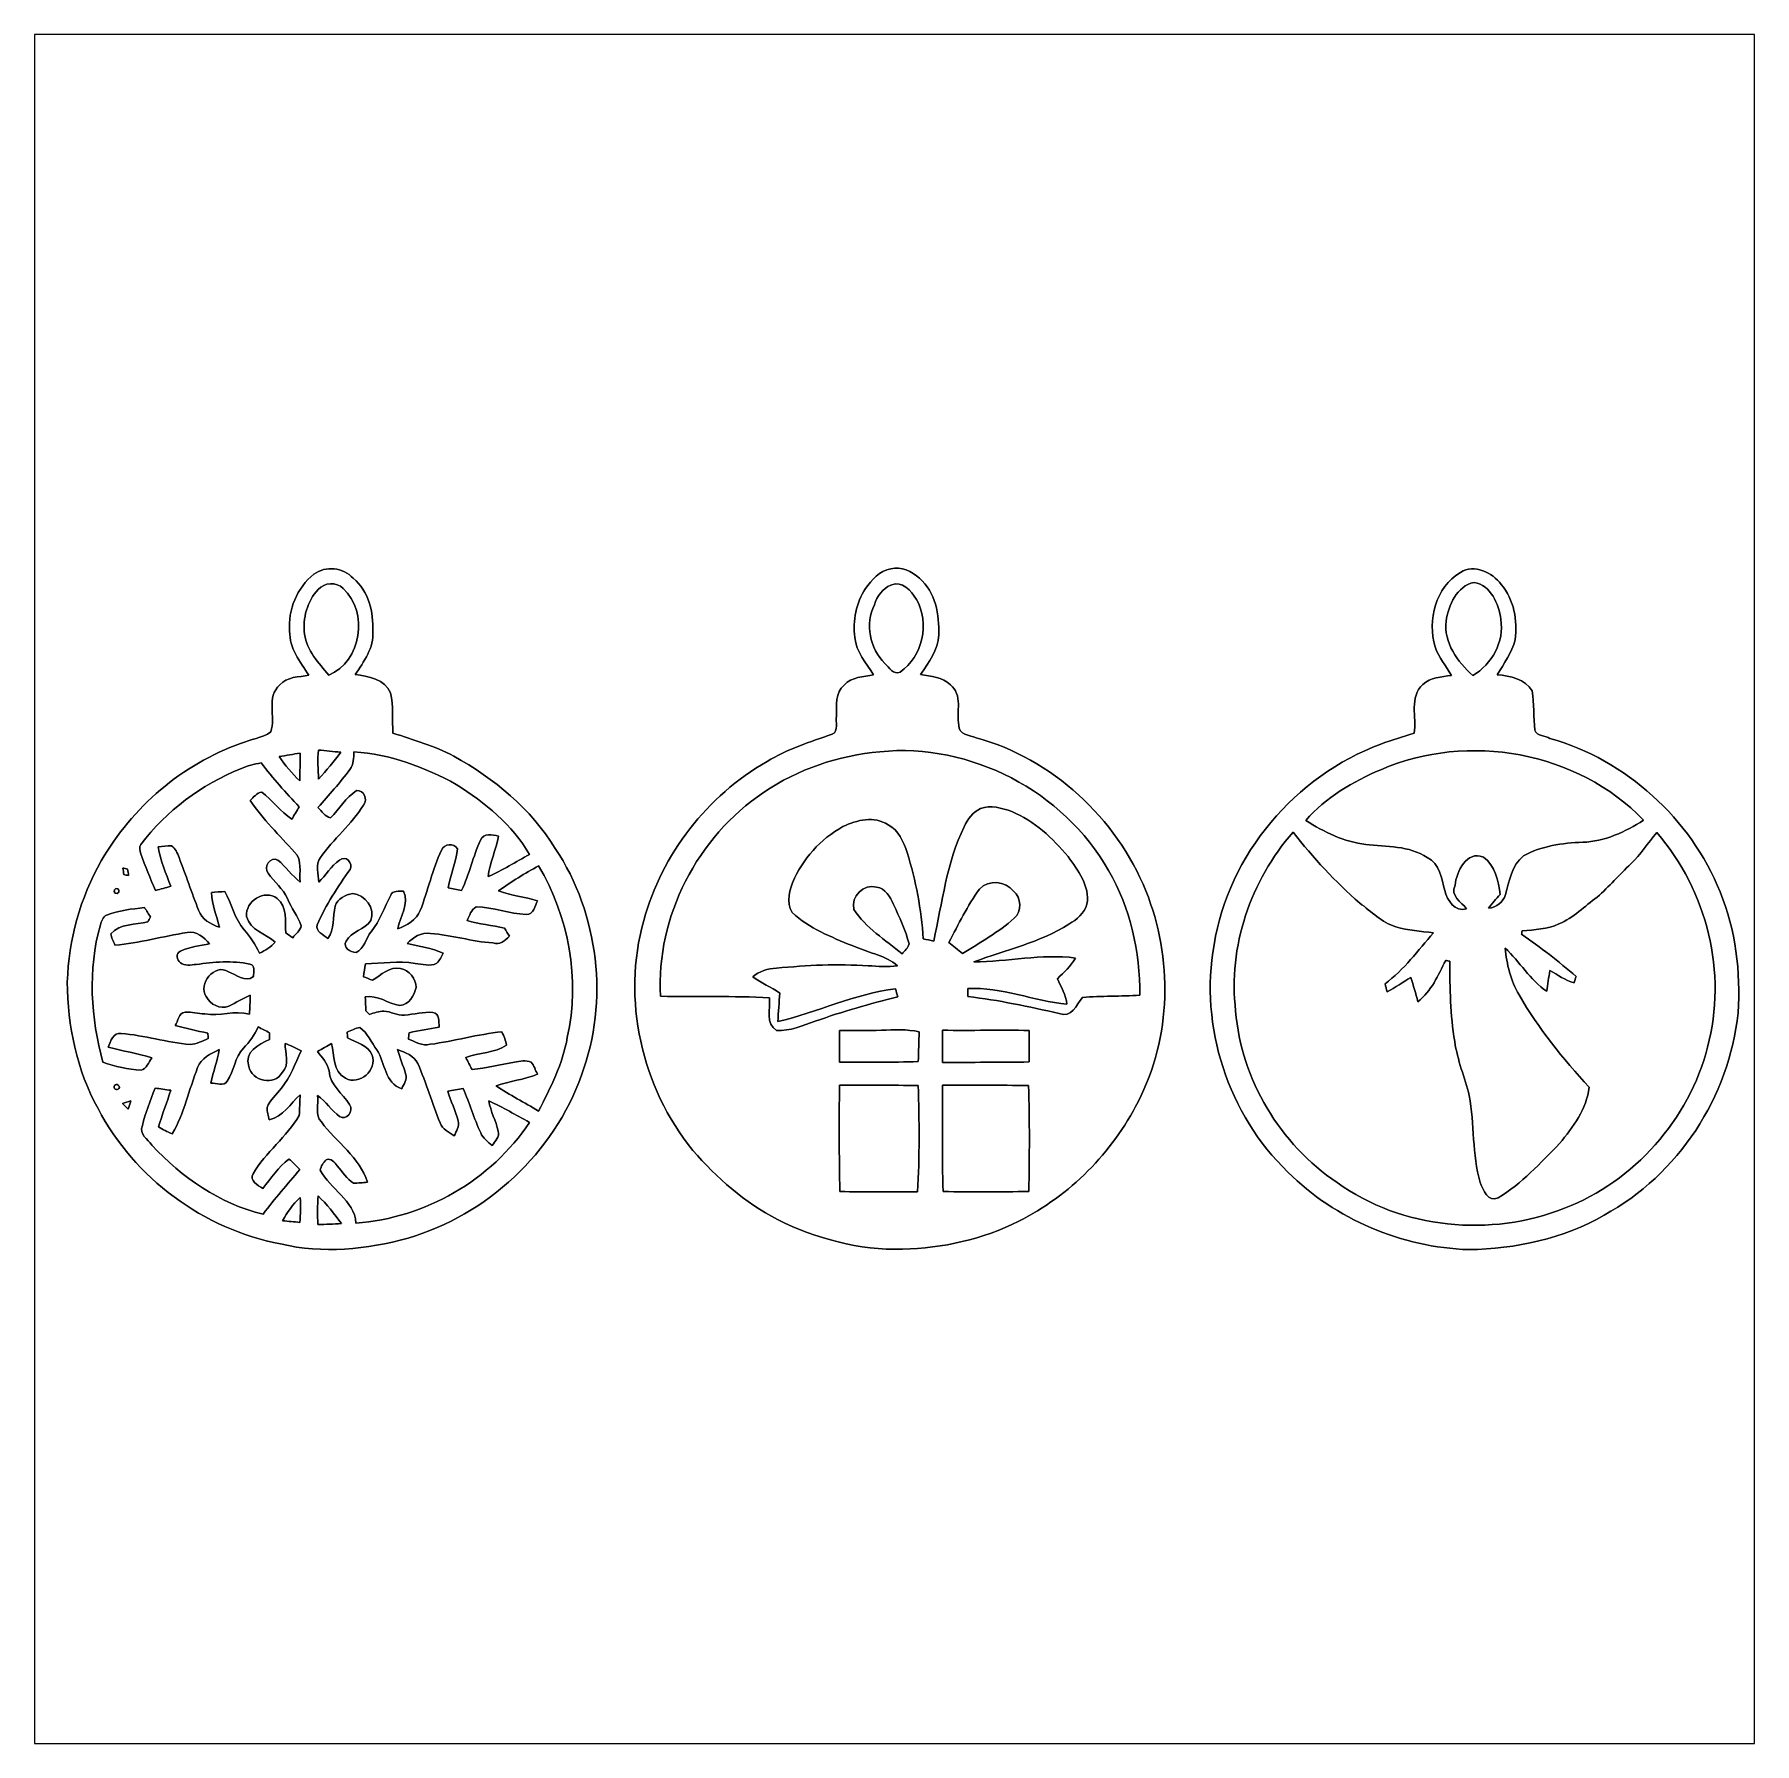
# Model space of a CAD drawing. Header units: centimetres. Extents: x -16.8 to 16.8, y -16.7 to 16.7.
import ezdxf

# ---------------------------------------------------------------- set-up
doc = ezdxf.new("R2010")
doc.units = ezdxf.units.CM
doc.header["$MEASUREMENT"] = 0
doc.layers.add('Layer 1', color=7, linetype='Continuous')

msp = doc.modelspace()

# ---------------------------------------------------------------- linework, layer by layer
at = {"layer": 'Layer 1', "color": 7}
for points, knots in [([(-16.77458, 16.66875), (-16.77458, 16.66875), (16.77458, 16.66875), (16.77458, 16.66875), (16.77458, 16.66875), (16.77458, 16.66875), (16.77458, -16.66875), (16.77458, -16.66875), (16.77458, -16.66875), (16.77458, -16.66875), (-16.77458, -16.66875), (-16.77458, -16.66875), (-16.77458, -16.66875), (-16.77458, -16.66875), (-16.77458, 16.66875), (-16.77458, 16.66875), (-16.77458, 16.66875), (-16.77458, 16.66875), (-16.77458, 16.66875), (-16.77458, 16.66875)], [0, 0, 0, 0, 0.16666667, 0.16666667, 0.16666667, 0.16666667, 0.33333333, 0.33333333, 0.33333333, 0.33333333, 0.5, 0.5, 0.5, 0.5, 0.66666667, 0.66666667, 0.66666667, 0.66666667, 1, 1, 1, 1]), ([(-11.32346, 6.13904), (-11.65331, 5.87939), (-11.83393, 5.44513), (-11.79724, 5.02814), (-11.79724, 5.02814), (-11.80148, 4.70147), (-11.59828, 4.42701), (-11.42153, 4.17124), (-11.42153, 4.17124), (-11.61486, 4.13032), (-11.84875, 4.14549), (-11.98774, 3.97969), (-11.98774, 3.97969), (-12.25938, 3.7465), (-12.06006, 3.35986), (-12.16484, 3.06458), (-12.16484, 3.06458), (-12.33629, 2.94005), (-12.56136, 2.92135), (-12.75292, 2.8381), (-12.75292, 2.8381), (-13.89345, 2.43417), (-14.86923, 1.59526), (-15.47001, 0.54716), (-15.47001, 0.54716), (-15.88241, -0.17039), (-16.10431, -0.99025), (-16.13288, -1.81645), (-16.13288, -1.81645), (-16.12935, -2.66947), (-15.94556, -3.53201), (-15.53422, -4.28378), (-15.53422, -4.28378), (-14.82372, -5.63845), (-13.47646, -6.63928), (-11.97187, -6.92185), (-11.97187, -6.92185), (-11.15236, -7.11941), (-10.29229, -7.03121), (-9.4869, -6.80896), (-9.4869, -6.80896), (-7.94597, -6.356), (-6.64104, -5.14809), (-6.10482, -3.62973), (-6.10482, -3.62973), (-5.56507, -2.18334), (-5.76721, -0.49389), (-6.61635, 0.79269), (-6.61635, 0.79269), (-7.09224, 1.56175), (-7.80697, 2.15971), (-8.59508, 2.5908), (-8.59508, 2.5908), (-8.96867, 2.79365), (-9.38142, 2.90513), (-9.78182, 3.04165), (-9.78182, 3.04165), (-9.79805, 3.30129), (-9.76806, 3.56976), (-9.8298, 3.82411), (-9.8298, 3.82411), (-9.93175, 4.09681), (-10.26936, 4.14584), (-10.52054, 4.18218), (-10.52054, 4.18218), (-10.35297, 4.43371), (-10.14554, 4.70606), (-10.17482, 5.02673), (-10.17482, 5.02673), (-10.16106, 5.39997), (-10.25384, 5.81343), (-10.55617, 6.06037), (-10.55617, 6.06037), (-10.74773, 6.27345), (-11.09557, 6.31049), (-11.32346, 6.13904), (-11.32346, 6.13904), (-11.32346, 6.13904), (-11.32346, 6.13904), (-11.32346, 6.13904)], [0, 0, 0, 0, 0.04761905, 0.04761905, 0.04761905, 0.04761905, 0.0952381, 0.0952381, 0.0952381, 0.0952381, 0.14285714, 0.14285714, 0.14285714, 0.14285714, 0.19047619, 0.19047619, 0.19047619, 0.19047619, 0.23809524, 0.23809524, 0.23809524, 0.23809524, 0.28571429, 0.28571429, 0.28571429, 0.28571429, 0.33333333, 0.33333333, 0.33333333, 0.33333333, 0.38095238, 0.38095238, 0.38095238, 0.38095238, 0.42857143, 0.42857143, 0.42857143, 0.42857143, 0.47619048, 0.47619048, 0.47619048, 0.47619048, 0.52380952, 0.52380952, 0.52380952, 0.52380952, 0.57142857, 0.57142857, 0.57142857, 0.57142857, 0.61904762, 0.61904762, 0.61904762, 0.61904762, 0.66666667, 0.66666667, 0.66666667, 0.66666667, 0.71428571, 0.71428571, 0.71428571, 0.71428571, 0.76190476, 0.76190476, 0.76190476, 0.76190476, 0.80952381, 0.80952381, 0.80952381, 0.80952381, 0.85714286, 0.85714286, 0.85714286, 0.85714286, 0.9047619, 0.9047619, 0.9047619, 0.9047619, 1, 1, 1, 1]), ([(-0.07267, 6.24417), (-0.29175, 6.21206), (-0.44062, 6.02227), (-0.56762, 5.86034), (-0.56762, 5.86034), (-0.74683, 5.58094), (-0.81844, 5.23522), (-0.77364, 4.90714), (-0.77364, 4.90714), (-0.74613, 4.62386), (-0.55174, 4.4069), (-0.40887, 4.17407), (-0.40887, 4.17407), (-0.60643, 4.13456), (-0.83573, 4.14196), (-0.97861, 3.97686), (-0.97861, 3.97686), (-1.16558, 3.83469), (-1.12677, 3.57434), (-1.13242, 3.36938), (-1.13242, 3.36938), (-1.15676, 3.27166), (-1.07985, 3.07622), (-1.2132, 3.02189), (-1.2132, 3.02189), (-1.64641, 2.86597), (-2.09444, 2.73438), (-2.48567, 2.48461), (-2.48567, 2.48461), (-3.65372, 1.82069), (-4.53637, 0.68086), (-4.89162, -0.61454), (-4.89162, -0.61454), (-5.32095, -2.14701), (-4.93748, -3.86856), (-3.93347, -5.09729), (-3.93347, -5.09729), (-3.46639, -5.63668), (-2.92135, -6.11822), (-2.28353, -6.44666), (-2.28353, -6.44666), (-1.52859, -6.82202), (-0.68968, -7.04709), (0.15734, -7.02557), (0.15734, -7.02557), (0.93909, -7.00229), (1.72402, -6.8386), (2.42252, -6.47876), (2.42252, -6.47876), (3.42018, -5.97888), (4.25062, -5.14632), (4.74945, -4.14831), (4.74945, -4.14831), (5.4042, -2.8889), (5.43031, -1.34796), (4.90291, -0.03881), (4.90291, -0.03881), (4.32541, 1.38571), (3.07834, 2.54071), (1.59032, 2.95169), (1.59032, 2.95169), (1.47673, 3.00073), (1.23649, 3.00778), (1.25589, 3.19017), (1.25589, 3.19017), (1.20297, 3.4484), (1.33597, 3.79589), (1.08903, 3.98216), (1.08903, 3.98216), (0.93768, 4.13597), (0.70873, 4.15008), (0.50976, 4.18677), (0.50976, 4.18677), (0.67098, 4.42136), (0.84949, 4.65843), (0.86466, 4.95653), (0.86466, 4.95653), (0.87207, 5.34458), (0.80292, 5.79579), (0.48613, 6.06037), (0.48613, 6.06037), (0.33761, 6.19478), (0.13406, 6.30308), (-0.07267, 6.24417), (-0.07267, 6.24417), (-0.07267, 6.24417), (-0.07267, 6.24417), (-0.07267, 6.24417)], [0, 0, 0, 0, 0.04347826, 0.04347826, 0.04347826, 0.04347826, 0.08695652, 0.08695652, 0.08695652, 0.08695652, 0.13043478, 0.13043478, 0.13043478, 0.13043478, 0.17391304, 0.17391304, 0.17391304, 0.17391304, 0.2173913, 0.2173913, 0.2173913, 0.2173913, 0.26086957, 0.26086957, 0.26086957, 0.26086957, 0.30434783, 0.30434783, 0.30434783, 0.30434783, 0.34782609, 0.34782609, 0.34782609, 0.34782609, 0.39130435, 0.39130435, 0.39130435, 0.39130435, 0.43478261, 0.43478261, 0.43478261, 0.43478261, 0.47826087, 0.47826087, 0.47826087, 0.47826087, 0.52173913, 0.52173913, 0.52173913, 0.52173913, 0.56521739, 0.56521739, 0.56521739, 0.56521739, 0.60869565, 0.60869565, 0.60869565, 0.60869565, 0.65217391, 0.65217391, 0.65217391, 0.65217391, 0.69565217, 0.69565217, 0.69565217, 0.69565217, 0.73913043, 0.73913043, 0.73913043, 0.73913043, 0.7826087, 0.7826087, 0.7826087, 0.7826087, 0.82608696, 0.82608696, 0.82608696, 0.82608696, 0.86956522, 0.86956522, 0.86956522, 0.86956522, 0.91304348, 0.91304348, 0.91304348, 0.91304348, 1, 1, 1, 1]), ([(11.03806, 6.17573), (10.54876, 5.88962), (10.3946, 5.24157), (10.54347, 4.72228), (10.54347, 4.72228), (10.61473, 4.51908), (10.75196, 4.34975), (10.86167, 4.16666), (10.86167, 4.16666), (10.66906, 4.1342), (10.45034, 4.13173), (10.30182, 3.98604), (10.30182, 3.98604), (10.03794, 3.75356), (10.18505, 3.34469), (10.1346, 3.0413), (10.1346, 3.0413), (9.92011, 2.96157), (9.6961, 2.91006), (9.48408, 2.82363), (9.48408, 2.82363), (7.81826, 2.20945), (6.51404, 0.67275), (6.23323, -1.08691), (6.23323, -1.08691), (5.94536, -2.68005), (6.50487, -4.39984), (7.67256, -5.52132), (7.67256, -5.52132), (8.60284, -6.44807), (9.89048, -6.98994), (11.19999, -7.03404), (11.19999, -7.03404), (12.11439, -7.0171), (13.04255, -6.82307), (13.83877, -6.36058), (13.83877, -6.36058), (15.28762, -5.57953), (16.28352, -4.05024), (16.45214, -2.41723), (16.45214, -2.41723), (16.50224, -1.61713), (16.41087, -0.8001), (16.10289, -0.05574), (16.10289, -0.05574), (15.5261, 1.37407), (14.27021, 2.51636), (12.78431, 2.93723), (12.78431, 2.93723), (12.69965, 2.99261), (12.52608, 2.97709), (12.49045, 3.09739), (12.49045, 3.09739), (12.45623, 3.35139), (12.48304, 3.61315), (12.43365, 3.86397), (12.43365, 3.86397), (12.30348, 4.09646), (12.0015, 4.16137), (11.75667, 4.17583), (11.75667, 4.17583), (11.88191, 4.39843), (12.04419, 4.6101), (12.10381, 4.86269), (12.10381, 4.86269), (12.15637, 5.2384), (12.08017, 5.6448), (11.83358, 5.94184), (11.83358, 5.94184), (11.65648, 6.17396), (11.31041, 6.34153), (11.03806, 6.17573)], [0, 0, 0, 0, 0.05263158, 0.05263158, 0.05263158, 0.05263158, 0.10526316, 0.10526316, 0.10526316, 0.10526316, 0.15789474, 0.15789474, 0.15789474, 0.15789474, 0.21052632, 0.21052632, 0.21052632, 0.21052632, 0.26315789, 0.26315789, 0.26315789, 0.26315789, 0.31578947, 0.31578947, 0.31578947, 0.31578947, 0.36842105, 0.36842105, 0.36842105, 0.36842105, 0.42105263, 0.42105263, 0.42105263, 0.42105263, 0.47368421, 0.47368421, 0.47368421, 0.47368421, 0.52631579, 0.52631579, 0.52631579, 0.52631579, 0.57894737, 0.57894737, 0.57894737, 0.57894737, 0.63157895, 0.63157895, 0.63157895, 0.63157895, 0.68421053, 0.68421053, 0.68421053, 0.68421053, 0.73684211, 0.73684211, 0.73684211, 0.73684211, 0.78947368, 0.78947368, 0.78947368, 0.78947368, 0.84210526, 0.84210526, 0.84210526, 0.84210526, 0.89473684, 0.89473684, 0.89473684, 0.89473684, 1, 1, 1, 1]), ([(-11.24091, 5.84376), (-11.12273, 5.98099), (-10.88037, 5.99228), (-10.75337, 5.86246), (-10.75337, 5.86246), (-10.25066, 5.40209), (-10.39001, 4.43548), (-11.03383, 4.17089), (-11.03383, 4.17089), (-11.22751, 4.40866), (-11.46845, 4.64891), (-11.50373, 4.97029), (-11.50373, 4.97029), (-11.54889, 5.28003), (-11.45399, 5.61305), (-11.24091, 5.84376)], [0, 0, 0, 0, 0.2, 0.2, 0.2, 0.2, 0.4, 0.4, 0.4, 0.4, 0.6, 0.6, 0.6, 0.6, 1, 1, 1, 1]), ([(-0.0702, 5.9249), (0.15487, 6.02615), (0.3235, 5.8166), (0.42757, 5.64974), (0.42757, 5.64974), (0.69709, 5.17948), (0.55104, 4.54378), (0.10971, 4.2291), (0.10971, 4.2291), (-0.02011, 4.16772), (-0.10654, 4.32682), (-0.18768, 4.39843), (-0.18768, 4.39843), (-0.48472, 4.69053), (-0.57503, 5.16996), (-0.39299, 5.54567), (-0.39299, 5.54567), (-0.33761, 5.70442), (-0.23636, 5.86669), (-0.0702, 5.9249)], [0, 0, 0, 0, 0.16666667, 0.16666667, 0.16666667, 0.16666667, 0.33333333, 0.33333333, 0.33333333, 0.33333333, 0.5, 0.5, 0.5, 0.5, 0.66666667, 0.66666667, 0.66666667, 0.66666667, 1, 1, 1, 1]), ([(10.75725, 5.2264), (10.80876, 5.53332), (10.96222, 5.91256), (11.30476, 5.97923), (11.30476, 5.97923), (11.63073, 5.92526), (11.78842, 5.55519), (11.82441, 5.26062), (11.82441, 5.26062), (11.89602, 4.82282), (11.65648, 4.38397), (11.27901, 4.16666), (11.27901, 4.16666), (10.97527, 4.43159), (10.70963, 4.80131), (10.75725, 5.2264)], [0, 0, 0, 0, 0.2, 0.2, 0.2, 0.2, 0.4, 0.4, 0.4, 0.4, 0.6, 0.6, 0.6, 0.6, 1, 1, 1, 1]), ([(9.48514, 2.32728), (11.18129, 3.06352), (13.32371, 2.68499), (14.61029, 1.34056), (14.61029, 1.34056), (14.25152, 1.11584), (13.85323, 0.92604), (13.42249, 0.91158), (13.42249, 0.91158), (13.02773, 0.89606), (12.61392, 0.84208), (12.26467, 0.64523), (12.26467, 0.64523), (12.03925, 0.46355), (11.98739, 0.15452), (11.91542, -0.10936), (11.91542, -0.10936), (11.87309, -0.25823), (11.7348, -0.35595), (11.58593, -0.37536), (11.58593, -0.37536), (11.65401, -0.28081), (11.73304, -0.19473), (11.81065, -0.10795), (11.81065, -0.10795), (11.78454, 0.15804), (11.71434, 0.45473), (11.48503, 0.62089), (11.48503, 0.62089), (11.15554, 0.75777), (10.96363, 0.33584), (10.93152, 0.07408), (10.93152, 0.07408), (10.83592, -0.14005), (11.05182, -0.24871), (11.15836, -0.38559), (11.15836, -0.38559), (10.92729, -0.45755), (10.78159, -0.22437), (10.73326, -0.02963), (10.73326, -0.02963), (10.66377, 0.19897), (10.63942, 0.50306), (10.38789, 0.61348), (10.38789, 0.61348), (10.03723, 0.84914), (9.59273, 0.82303), (9.19092, 0.87066), (9.19092, 0.87066), (8.76617, 0.91475), (8.37847, 1.11372), (8.0204, 1.33526), (8.0204, 1.33526), (8.41128, 1.78753), (8.94045, 2.0955), (9.48514, 2.32728)], [0, 0, 0, 0, 0.06666667, 0.06666667, 0.06666667, 0.06666667, 0.13333333, 0.13333333, 0.13333333, 0.13333333, 0.2, 0.2, 0.2, 0.2, 0.26666667, 0.26666667, 0.26666667, 0.26666667, 0.33333333, 0.33333333, 0.33333333, 0.33333333, 0.4, 0.4, 0.4, 0.4, 0.46666667, 0.46666667, 0.46666667, 0.46666667, 0.53333333, 0.53333333, 0.53333333, 0.53333333, 0.6, 0.6, 0.6, 0.6, 0.66666667, 0.66666667, 0.66666667, 0.66666667, 0.73333333, 0.73333333, 0.73333333, 0.73333333, 0.8, 0.8, 0.8, 0.8, 0.86666667, 0.86666667, 0.86666667, 0.86666667, 1, 1, 1, 1]), ([(-11.23597, 2.71004), (-11.09063, 2.69663), (-10.94493, 2.68217), (-10.79959, 2.66629), (-10.79959, 2.66629), (-10.93541, 2.48603), (-11.07722, 2.30964), (-11.23068, 2.14383), (-11.23068, 2.14383), (-11.24162, 2.33257), (-11.25255, 2.52166), (-11.23597, 2.71004)], [0, 0, 0, 0, 0.25, 0.25, 0.25, 0.25, 0.5, 0.5, 0.5, 0.5, 1, 1, 1, 1]), ([(-0.28399, 2.67794), (1.48131, 2.85574), (3.30024, 1.90641), (4.1723, 0.36266), (4.1723, 0.36266), (4.6034, -0.37006), (4.78578, -1.22731), (4.78649, -2.07257), (4.78649, -2.07257), (4.4129, -2.09409), (4.03825, -2.08668), (3.66571, -2.11561), (3.66571, -2.11561), (3.53977, -2.25778), (3.46498, -2.52624), (3.20851, -2.42676), (3.20851, -2.42676), (2.62008, -2.29658), (2.03094, -2.16429), (1.43016, -2.09973), (1.43016, -2.09973), (1.42981, -2.04682), (1.42981, -1.9939), (1.42981, -1.94098), (1.42981, -1.94098), (2.09021, -1.90747), (2.7118, -2.18828), (3.36268, -2.24402), (3.36268, -2.24402), (3.34081, -2.06622), (3.24873, -1.91064), (3.17818, -1.74978), (3.17818, -1.74978), (3.30588, -1.62595), (3.44064, -1.5046), (3.52813, -1.34691), (3.52813, -1.34691), (2.86456, -1.25554), (2.21015, -1.4224), (1.55011, -1.42205), (1.55011, -1.42205), (2.16994, -1.1878), (2.83669, -1.04528), (3.40184, -0.68474), (3.40184, -0.68474), (3.55671, -0.59655), (3.70099, -0.47166), (3.7525, -0.29422), (3.7525, -0.29422), (3.81635, 0.05997), (3.57505, 0.36301), (3.38384, 0.63147), (3.38384, 0.63147), (3.08434, 0.99413), (2.72556, 1.32715), (2.28741, 1.51201), (2.28741, 1.51201), (2.0955, 1.57304), (1.87537, 1.64959), (1.67922, 1.56704), (1.67922, 1.56704), (1.52647, 1.50319), (1.42769, 1.36031), (1.35996, 1.21567), (1.35996, 1.21567), (1.01424, 0.51788), (0.93451, -0.26529), (0.76482, -1.01529), (0.76482, -1.01529), (0.69603, -1.00118), (0.62794, -0.98707), (0.55951, -0.97226), (0.55951, -0.97226), (0.52599, -0.40146), (0.4131, 0.16334), (0.24906, 0.71014), (0.24906, 0.71014), (0.16686, 0.91299), (0.09137, 1.15535), (-0.12383, 1.25166), (-0.12383, 1.25166), (-0.39405, 1.4291), (-0.73448, 1.35008), (-1.00542, 1.21673), (-1.00542, 1.21673), (-1.44463, 0.97543), (-1.79388, 0.58208), (-1.99178, 0.12312), (-1.99178, 0.12312), (-2.06199, -0.08114), (-2.12619, -0.3623), (-1.93181, -0.51964), (-1.93181, -0.51964), (-1.58503, -0.80328), (-1.15923, -0.97014), (-0.74683, -1.13524), (-0.74683, -1.13524), (-0.48013, -1.25342), (-0.16757, -1.29646), (0.05609, -1.49754), (0.05609, -1.49754), (-0.13159, -1.53106), (-0.32314, -1.50495), (-0.51153, -1.49789), (-0.51153, -1.49789), (-1.10772, -1.45838), (-1.70639, -1.48731), (-2.30046, -1.5434), (-2.30046, -1.5434), (-2.47015, -1.55116), (-2.63772, -1.60232), (-2.76543, -1.71626), (-2.76543, -1.71626), (-2.59186, -1.82421), (-2.41194, -1.92193), (-2.23767, -2.02883), (-2.23767, -2.02883), (-2.24896, -2.21439), (-2.26413, -2.39995), (-2.27401, -2.58586), (-2.27401, -2.58586), (-1.50213, -2.40524), (-0.77541, -2.04082), (0.01905, -1.94804), (0.01905, -1.94804), (0.03351, -1.99954), (0.04763, -2.05105), (0.06209, -2.10291), (0.06209, -2.10291), (-0.47943, -2.24155), (-1.01953, -2.38795), (-1.54517, -2.58057), (-1.54517, -2.58057), (-1.78999, -2.65818), (-2.03588, -2.77848), (-2.29941, -2.75837), (-2.29941, -2.75837), (-2.51778, -2.62961), (-2.42358, -2.32974), (-2.43628, -2.12372), (-2.43628, -2.12372), (-3.14431, -2.07998), (-3.85339, -2.10926), (-4.56177, -2.09127), (-4.56177, -2.09127), (-4.65279, -0.53446), (-3.8414, 1.01635), (-2.55376, 1.88172), (-2.55376, 1.88172), (-1.8856, 2.34315), (-1.08973, 2.60103), (-0.28399, 2.67794)], [0, 0, 0, 0, 0.02564103, 0.02564103, 0.02564103, 0.02564103, 0.05128205, 0.05128205, 0.05128205, 0.05128205, 0.07692308, 0.07692308, 0.07692308, 0.07692308, 0.1025641, 0.1025641, 0.1025641, 0.1025641, 0.12820513, 0.12820513, 0.12820513, 0.12820513, 0.15384615, 0.15384615, 0.15384615, 0.15384615, 0.17948718, 0.17948718, 0.17948718, 0.17948718, 0.20512821, 0.20512821, 0.20512821, 0.20512821, 0.23076923, 0.23076923, 0.23076923, 0.23076923, 0.25641026, 0.25641026, 0.25641026, 0.25641026, 0.28205128, 0.28205128, 0.28205128, 0.28205128, 0.30769231, 0.30769231, 0.30769231, 0.30769231, 0.33333333, 0.33333333, 0.33333333, 0.33333333, 0.35897436, 0.35897436, 0.35897436, 0.35897436, 0.38461538, 0.38461538, 0.38461538, 0.38461538, 0.41025641, 0.41025641, 0.41025641, 0.41025641, 0.43589744, 0.43589744, 0.43589744, 0.43589744, 0.46153846, 0.46153846, 0.46153846, 0.46153846, 0.48717949, 0.48717949, 0.48717949, 0.48717949, 0.51282051, 0.51282051, 0.51282051, 0.51282051, 0.53846154, 0.53846154, 0.53846154, 0.53846154, 0.56410256, 0.56410256, 0.56410256, 0.56410256, 0.58974359, 0.58974359, 0.58974359, 0.58974359, 0.61538462, 0.61538462, 0.61538462, 0.61538462, 0.64102564, 0.64102564, 0.64102564, 0.64102564, 0.66666667, 0.66666667, 0.66666667, 0.66666667, 0.69230769, 0.69230769, 0.69230769, 0.69230769, 0.71794872, 0.71794872, 0.71794872, 0.71794872, 0.74358974, 0.74358974, 0.74358974, 0.74358974, 0.76923077, 0.76923077, 0.76923077, 0.76923077, 0.79487179, 0.79487179, 0.79487179, 0.79487179, 0.82051282, 0.82051282, 0.82051282, 0.82051282, 0.84615385, 0.84615385, 0.84615385, 0.84615385, 0.87179487, 0.87179487, 0.87179487, 0.87179487, 0.8974359, 0.8974359, 0.8974359, 0.8974359, 0.92307692, 0.92307692, 0.92307692, 0.92307692, 0.94871795, 0.94871795, 0.94871795, 0.94871795, 1, 1, 1, 1]), ([(-12.75398, 2.34668), (-12.62451, 2.39889), (-12.4901, 2.43593), (-12.35287, 2.46098), (-12.35287, 2.46098), (-12.1225, 2.16076), (-11.86991, 1.87784), (-11.61062, 1.60196), (-11.61062, 1.60196), (-11.65825, 1.52153), (-11.70658, 1.44145), (-11.75456, 1.36066), (-11.75456, 1.36066), (-11.97046, 1.51448), (-12.13379, 1.7272), (-12.34087, 1.89089), (-12.34087, 1.89089), (-12.43824, 1.8736), (-12.49998, 1.78964), (-12.56806, 1.72614), (-12.56806, 1.72614), (-12.31477, 1.35925), (-11.99833, 1.04493), (-11.69917, 0.71684), (-11.69917, 0.71684), (-11.54465, 0.56691), (-11.61274, 0.32844), (-11.59051, 0.1337), (-11.59051, 0.1337), (-11.75032, 0.26353), (-11.87203, 0.43321), (-12.02902, 0.5655), (-12.02902, 0.5655), (-12.16519, 0.6477), (-12.32006, 0.41628), (-12.21564, 0.30903), (-12.21564, 0.30903), (-12.0971, 0.1397), (-11.92883, 0.00494), (-11.83781, -0.1838), (-11.83781, -0.1838), (-11.77114, -0.37218), (-11.63108, -0.52634), (-11.56899, -0.71543), (-11.56899, -0.71543), (-11.59298, -0.81209), (-11.6713, -0.87948), (-11.73692, -0.94933), (-11.73692, -0.94933), (-11.78207, -0.91793), (-11.82723, -0.88688), (-11.87238, -0.85619), (-11.87238, -0.85619), (-11.88932, -0.63359), (-11.8364, -0.34361), (-12.03784, -0.1845), (-12.03784, -0.1845), (-12.28266, 0.00564), (-12.66931, -0.24165), (-12.63509, -0.53516), (-12.63509, -0.53516), (-12.57794, -0.80292), (-12.25903, -0.87454), (-12.0777, -1.03787), (-12.0777, -1.03787), (-12.16448, -1.12889), (-12.26961, -1.19909), (-12.38497, -1.24848), (-12.38497, -1.24848), (-12.46893, -1.08761), (-12.56171, -0.93028), (-12.68377, -0.79446), (-12.68377, -0.79446), (-12.87321, -0.58173), (-12.92225, -0.28963), (-13.06266, -0.04727), (-13.06266, -0.04727), (-13.12721, -0.05256), (-13.25668, -0.06315), (-13.32159, -0.06844), (-13.32159, -0.06844), (-13.31877, -0.30515), (-13.21541, -0.51964), (-13.16778, -0.74754), (-13.16778, -0.74754), (-13.33641, -0.68862), (-13.51033, -0.59161), (-13.57277, -0.41346), (-13.57277, -0.41346), (-13.70506, -0.07267), (-13.82395, 0.2734), (-13.95271, 0.61524), (-13.95271, 0.61524), (-13.98764, 0.69885), (-14.02045, 0.79375), (-14.10229, 0.84279), (-14.10229, 0.84279), (-14.18908, 0.84067), (-14.27445, 0.82868), (-14.36017, 0.8195), (-14.36017, 0.8195), (-14.3189, 0.55174), (-14.20566, 0.30551), (-14.1157, 0.05256), (-14.1157, 0.05256), (-14.21377, 0.02505), (-14.31219, -0.00176), (-14.41097, -0.02822), (-14.41097, -0.02822), (-14.51434, 0.20638), (-14.61488, 0.44309), (-14.69849, 0.6858), (-14.69849, 0.6858), (-14.71471, 0.74471), (-14.74011, 0.81562), (-14.69743, 0.86924), (-14.69743, 0.86924), (-14.20107, 1.52788), (-13.51633, 2.03623), (-12.75398, 2.34668)], [0, 0, 0, 0, 0.03225806, 0.03225806, 0.03225806, 0.03225806, 0.06451613, 0.06451613, 0.06451613, 0.06451613, 0.09677419, 0.09677419, 0.09677419, 0.09677419, 0.12903226, 0.12903226, 0.12903226, 0.12903226, 0.16129032, 0.16129032, 0.16129032, 0.16129032, 0.19354839, 0.19354839, 0.19354839, 0.19354839, 0.22580645, 0.22580645, 0.22580645, 0.22580645, 0.25806452, 0.25806452, 0.25806452, 0.25806452, 0.29032258, 0.29032258, 0.29032258, 0.29032258, 0.32258065, 0.32258065, 0.32258065, 0.32258065, 0.35483871, 0.35483871, 0.35483871, 0.35483871, 0.38709677, 0.38709677, 0.38709677, 0.38709677, 0.41935484, 0.41935484, 0.41935484, 0.41935484, 0.4516129, 0.4516129, 0.4516129, 0.4516129, 0.48387097, 0.48387097, 0.48387097, 0.48387097, 0.51612903, 0.51612903, 0.51612903, 0.51612903, 0.5483871, 0.5483871, 0.5483871, 0.5483871, 0.58064516, 0.58064516, 0.58064516, 0.58064516, 0.61290323, 0.61290323, 0.61290323, 0.61290323, 0.64516129, 0.64516129, 0.64516129, 0.64516129, 0.67741935, 0.67741935, 0.67741935, 0.67741935, 0.70967742, 0.70967742, 0.70967742, 0.70967742, 0.74193548, 0.74193548, 0.74193548, 0.74193548, 0.77419355, 0.77419355, 0.77419355, 0.77419355, 0.80645161, 0.80645161, 0.80645161, 0.80645161, 0.83870968, 0.83870968, 0.83870968, 0.83870968, 0.87096774, 0.87096774, 0.87096774, 0.87096774, 0.90322581, 0.90322581, 0.90322581, 0.90322581, 0.93548387, 0.93548387, 0.93548387, 0.93548387, 1, 1, 1, 1]), ([(-11.99868, 2.58233), (-11.86321, 2.60632), (-11.72704, 2.62996), (-11.59016, 2.6476), (-11.59016, 2.6476), (-11.59298, 2.46839), (-11.59298, 2.28812), (-11.60039, 2.10891), (-11.60039, 2.10891), (-11.74503, 2.25637), (-11.88861, 2.407), (-11.99868, 2.58233)], [0, 0, 0, 0, 0.25, 0.25, 0.25, 0.25, 0.5, 0.5, 0.5, 0.5, 1, 1, 1, 1]), ([(-10.54206, 2.67617), (-9.83756, 2.62961), (-9.15917, 2.37913), (-8.54639, 2.03729), (-8.54639, 2.03729), (-7.98759, 1.68522), (-7.45243, 1.25095), (-7.11659, 0.67239), (-7.11659, 0.67239), (-7.38858, 0.53269), (-7.6454, 0.36336), (-7.92727, 0.24306), (-7.92727, 0.24306), (-7.88952, 0.51435), (-7.77099, 0.76412), (-7.72301, 1.03293), (-7.72301, 1.03293), (-7.84296, 1.06186), (-8.01405, 1.09855), (-8.07473, 0.95426), (-8.07473, 0.95426), (-8.21831, 0.63606), (-8.29275, 0.28998), (-8.44233, -0.02646), (-8.44233, -0.02646), (-8.53087, -0.01023), (-8.61871, 0.00706), (-8.70656, 0.02434), (-8.70656, 0.02434), (-8.66069, 0.28152), (-8.5471, 0.52599), (-8.52276, 0.78634), (-8.52276, 0.78634), (-8.59578, 0.90417), (-8.77958, 0.87912), (-8.83638, 0.76059), (-8.83638, 0.76059), (-9.0103, 0.38065), (-9.10096, -0.02963), (-9.24807, -0.41945), (-9.24807, -0.41945), (-9.32215, -0.60854), (-9.51018, -0.70838), (-9.68904, -0.77646), (-9.68904, -0.77646), (-9.65024, -0.53693), (-9.45339, -0.28681), (-9.57721, -0.04516), (-9.57721, -0.04516), (-9.66153, -0.0448), (-9.78535, -0.02399), (-9.82627, -0.11889), (-9.82627, -0.11889), (-9.94728, -0.35913), (-10.03335, -0.62089), (-10.20586, -0.83256), (-10.20586, -0.83256), (-10.3124, -0.96132), (-10.33956, -1.16205), (-10.50078, -1.23966), (-10.50078, -1.23966), (-10.61367, -1.23508), (-10.76078, -1.14653), (-10.69587, -1.01635), (-10.69587, -1.01635), (-10.59744, -0.82091), (-10.32475, -0.80081), (-10.21609, -0.61348), (-10.21609, -0.61348), (-10.11943, -0.37783), (-10.32581, -0.1143), (-10.56569, -0.09102), (-10.56569, -0.09102), (-10.70963, -0.10372), (-10.86132, -0.19403), (-10.91071, -0.33479), (-10.91071, -0.33479), (-10.95622, -0.54504), (-10.91142, -0.78423), (-11.05218, -0.96555), (-11.05218, -0.96555), (-11.1312, -0.89394), (-11.29771, -0.82656), (-11.2582, -0.69674), (-11.2582, -0.69674), (-11.08992, -0.3108), (-10.85744, 0.04057), (-10.61544, 0.38347), (-10.61544, 0.38347), (-10.55546, 0.49283), (-10.70151, 0.67839), (-10.82746, 0.56056), (-10.82746, 0.56056), (-10.98762, 0.44485), (-11.09133, 0.26987), (-11.22927, 0.13053), (-11.22927, 0.13053), (-11.22609, 0.28963), (-11.303, 0.47696), (-11.19787, 0.61383), (-11.19787, 0.61383), (-10.93964, 0.97331), (-10.59215, 1.26294), (-10.35544, 1.63795), (-10.35544, 1.63795), (-10.26407, 1.75013), (-10.35085, 1.93358), (-10.4902, 1.91876), (-10.4902, 1.91876), (-10.70363, 1.78929), (-10.82005, 1.55681), (-10.99785, 1.38853), (-10.99785, 1.38853), (-11.10686, 1.41358), (-11.16965, 1.51448), (-11.24373, 1.58856), (-11.24373, 1.58856), (-11.03418, 1.8348), (-10.81123, 2.07116), (-10.62108, 2.33292), (-10.62108, 2.33292), (-10.5477, 2.43205), (-10.54982, 2.5594), (-10.54206, 2.67617)], [0, 0, 0, 0, 0.03125, 0.03125, 0.03125, 0.03125, 0.0625, 0.0625, 0.0625, 0.0625, 0.09375, 0.09375, 0.09375, 0.09375, 0.125, 0.125, 0.125, 0.125, 0.15625, 0.15625, 0.15625, 0.15625, 0.1875, 0.1875, 0.1875, 0.1875, 0.21875, 0.21875, 0.21875, 0.21875, 0.25, 0.25, 0.25, 0.25, 0.28125, 0.28125, 0.28125, 0.28125, 0.3125, 0.3125, 0.3125, 0.3125, 0.34375, 0.34375, 0.34375, 0.34375, 0.375, 0.375, 0.375, 0.375, 0.40625, 0.40625, 0.40625, 0.40625, 0.4375, 0.4375, 0.4375, 0.4375, 0.46875, 0.46875, 0.46875, 0.46875, 0.5, 0.5, 0.5, 0.5, 0.53125, 0.53125, 0.53125, 0.53125, 0.5625, 0.5625, 0.5625, 0.5625, 0.59375, 0.59375, 0.59375, 0.59375, 0.625, 0.625, 0.625, 0.625, 0.65625, 0.65625, 0.65625, 0.65625, 0.6875, 0.6875, 0.6875, 0.6875, 0.71875, 0.71875, 0.71875, 0.71875, 0.75, 0.75, 0.75, 0.75, 0.78125, 0.78125, 0.78125, 0.78125, 0.8125, 0.8125, 0.8125, 0.8125, 0.84375, 0.84375, 0.84375, 0.84375, 0.875, 0.875, 0.875, 0.875, 0.90625, 0.90625, 0.90625, 0.90625, 0.9375, 0.9375, 0.9375, 0.9375, 1, 1, 1, 1]), ([(7.77275, 1.10913), (8.16469, 0.61101), (8.59402, 0.14111), (9.0738, -0.27481), (9.0738, -0.27481), (9.29993, -0.4378), (9.50383, -0.65123), (9.77618, -0.73872), (9.77618, -0.73872), (10.01466, -0.80821), (10.26407, -0.82479), (10.51066, -0.85266), (10.51066, -0.85266), (10.21256, -1.19944), (9.9381, -1.5748), (9.56733, -1.84961), (9.56733, -1.84961), (9.58074, -1.90077), (9.59485, -1.95263), (9.60931, -2.00413), (9.60931, -2.00413), (9.77018, -1.92299), (9.91623, -1.8161), (10.07075, -1.72367), (10.07075, -1.72367), (10.12155, -1.87995), (10.16388, -2.03906), (10.20762, -2.19781), (10.20762, -2.19781), (10.46974, -1.99637), (10.60521, -1.68063), (10.74949, -1.39277), (10.74949, -1.39277), (10.77031, -1.39735), (10.81158, -1.40617), (10.83239, -1.41076), (10.83239, -1.41076), (10.8264, -1.93357), (10.84227, -2.45921), (10.92517, -2.97639), (10.92517, -2.97639), (10.98091, -3.33693), (11.11956, -3.6763), (11.20987, -4.02802), (11.20987, -4.02802), (11.31394, -4.58787), (11.25996, -5.17454), (11.42259, -5.72523), (11.42259, -5.72523), (11.47304, -5.85576), (11.58663, -6.1281), (11.77184, -6.02121), (11.77184, -6.02121), (12.23645, -5.74922), (12.5984, -5.34353), (12.97129, -4.96323), (12.97129, -4.96323), (13.23552, -4.64608), (13.50045, -4.29189), (13.54737, -3.86786), (13.54737, -3.86786), (13.04149, -3.3087), (12.55818, -2.72239), (12.18247, -2.06622), (12.18247, -2.06622), (12.01667, -1.79035), (11.93871, -1.46967), (11.90942, -1.15182), (11.90942, -1.15182), (12.19553, -1.41746), (12.39202, -1.77412), (12.72046, -1.99461), (12.72046, -1.99461), (12.73775, -1.85808), (12.75962, -1.72544), (12.7829, -1.59068), (12.7829, -1.59068), (12.93566, -1.67675), (13.08171, -1.77835), (13.25245, -1.83021), (13.25245, -1.83021), (13.26233, -1.79881), (13.28244, -1.73602), (13.29267, -1.70462), (13.29267, -1.70462), (12.95224, -1.41393), (12.59946, -1.1363), (12.23045, -0.883), (12.23045, -0.883), (12.23257, -0.86713), (12.23716, -0.83503), (12.23927, -0.81915), (12.23927, -0.81915), (12.47987, -0.78987), (12.73457, -0.78669), (12.95823, -0.68016), (12.95823, -0.68016), (13.24469, -0.56339), (13.45847, -0.33408), (13.70612, -0.15769), (13.70612, -0.15769), (13.93296, 0.04939), (14.14145, 0.27623), (14.36017, 0.49177), (14.36017, 0.49177), (14.55526, 0.67239), (14.69284, 0.9017), (14.86888, 1.0989), (14.86888, 1.0989), (15.84748, -0.0254), (16.24683, -1.64112), (15.85701, -3.08398), (15.85701, -3.08398), (15.49823, -4.49615), (14.42755, -5.69912), (13.06936, -6.22512), (13.06936, -6.22512), (11.63038, -6.79944), (9.89577, -6.63469), (8.63071, -5.72523), (8.63071, -5.72523), (7.52193, -4.9784), (6.75711, -3.71828), (6.65374, -2.37984), (6.65374, -2.37984), (6.50099, -1.12536), (6.94725, 0.16369), (7.77275, 1.10913)], [0, 0, 0, 0, 0.03030303, 0.03030303, 0.03030303, 0.03030303, 0.06060606, 0.06060606, 0.06060606, 0.06060606, 0.09090909, 0.09090909, 0.09090909, 0.09090909, 0.12121212, 0.12121212, 0.12121212, 0.12121212, 0.15151515, 0.15151515, 0.15151515, 0.15151515, 0.18181818, 0.18181818, 0.18181818, 0.18181818, 0.21212121, 0.21212121, 0.21212121, 0.21212121, 0.24242424, 0.24242424, 0.24242424, 0.24242424, 0.27272727, 0.27272727, 0.27272727, 0.27272727, 0.3030303, 0.3030303, 0.3030303, 0.3030303, 0.33333333, 0.33333333, 0.33333333, 0.33333333, 0.36363636, 0.36363636, 0.36363636, 0.36363636, 0.39393939, 0.39393939, 0.39393939, 0.39393939, 0.42424242, 0.42424242, 0.42424242, 0.42424242, 0.45454545, 0.45454545, 0.45454545, 0.45454545, 0.48484848, 0.48484848, 0.48484848, 0.48484848, 0.51515152, 0.51515152, 0.51515152, 0.51515152, 0.54545455, 0.54545455, 0.54545455, 0.54545455, 0.57575758, 0.57575758, 0.57575758, 0.57575758, 0.60606061, 0.60606061, 0.60606061, 0.60606061, 0.63636364, 0.63636364, 0.63636364, 0.63636364, 0.66666667, 0.66666667, 0.66666667, 0.66666667, 0.6969697, 0.6969697, 0.6969697, 0.6969697, 0.72727273, 0.72727273, 0.72727273, 0.72727273, 0.75757576, 0.75757576, 0.75757576, 0.75757576, 0.78787879, 0.78787879, 0.78787879, 0.78787879, 0.81818182, 0.81818182, 0.81818182, 0.81818182, 0.84848485, 0.84848485, 0.84848485, 0.84848485, 0.87878788, 0.87878788, 0.87878788, 0.87878788, 0.90909091, 0.90909091, 0.90909091, 0.90909091, 0.93939394, 0.93939394, 0.93939394, 0.93939394, 1, 1, 1, 1]), ([(-15.04844, 0.40816), (-15.02551, 0.40287), (-14.97894, 0.39299), (-14.95601, 0.3877), (-14.95601, 0.3877), (-14.94966, 0.34608), (-14.94367, 0.30409), (-14.93767, 0.26211), (-14.93767, 0.26211), (-14.9606, 0.26741), (-15.00717, 0.27728), (-15.0301, 0.28258), (-15.0301, 0.28258), (-15.03645, 0.32456), (-15.04244, 0.36654), (-15.04844, 0.40816)], [0, 0, 0, 0, 0.2, 0.2, 0.2, 0.2, 0.4, 0.4, 0.4, 0.4, 0.6, 0.6, 0.6, 0.6, 1, 1, 1, 1]), ([(-7.7216, -0.03528), (-7.47501, 0.14781), (-7.20796, 0.30127), (-6.94161, 0.45367), (-6.94161, 0.45367), (-6.35212, -0.54222), (-6.1281, -1.76213), (-6.38175, -2.89595), (-6.38175, -2.89595), (-6.47171, -3.40783), (-6.70595, -3.87456), (-6.94267, -4.33141), (-6.94267, -4.33141), (-7.21572, -4.16137), (-7.50711, -4.02167), (-7.77099, -3.83752), (-7.77099, -3.83752), (-7.50499, -3.74826), (-7.22171, -3.71828), (-6.96101, -3.61103), (-6.96101, -3.61103), (-7.01111, -3.53131), (-7.02063, -3.44417), (-7.08589, -3.37926), (-7.08589, -3.37926), (-7.18785, -3.32846), (-7.30779, -3.35986), (-7.41221, -3.37926), (-7.41221, -3.37926), (-7.68632, -3.43253), (-7.96043, -3.48827), (-8.23771, -3.52037), (-8.23771, -3.52037), (-8.27969, -3.44346), (-8.32132, -3.36621), (-8.36083, -3.28859), (-8.36083, -3.28859), (-8.10436, -3.17923), (-7.79709, -3.20887), (-7.56497, -3.04624), (-7.56497, -3.04624), (-7.57943, -2.95416), (-7.61965, -2.86985), (-7.65669, -2.78553), (-7.65669, -2.78553), (-8.12871, -2.83281), (-8.58626, -2.96686), (-9.05581, -3.02966), (-9.05581, -3.02966), (-9.21103, -3.07128), (-9.34332, -2.97815), (-9.48055, -2.92841), (-9.48055, -2.92841), (-9.47738, -2.89701), (-9.47138, -2.83457), (-9.46856, -2.80317), (-9.46856, -2.80317), (-9.27347, -2.76437), (-9.07838, -2.72768), (-8.88294, -2.69169), (-8.88294, -2.69169), (-8.88647, -2.58939), (-8.86707, -2.43205), (-9.00077, -2.4063), (-9.00077, -2.4063), (-9.18774, -2.39042), (-9.37154, -2.44475), (-9.5571, -2.46098), (-9.5571, -2.46098), (-9.69716, -2.47368), (-9.82169, -2.38936), (-9.95892, -2.38054), (-9.95892, -2.38054), (-10.05593, -2.38548), (-10.14801, -2.4197), (-10.24079, -2.4451), (-10.24079, -2.4451), (-10.26442, -2.42147), (-10.28806, -2.39854), (-10.31134, -2.37561), (-10.31134, -2.37561), (-10.31416, -2.30717), (-10.31981, -2.17029), (-10.32228, -2.10185), (-10.32228, -2.10185), (-10.08098, -2.06269), (-9.87707, -2.23485), (-9.64777, -2.2733), (-9.64777, -2.2733), (-9.46961, -2.26483), (-9.36554, -2.07398), (-9.32956, -1.92123), (-9.32956, -1.92123), (-9.33379, -1.74943), (-9.4615, -1.5815), (-9.63471, -1.55152), (-9.63471, -1.55152), (-9.84603, -1.49931), (-10.01289, -1.6824), (-10.17834, -1.78012), (-10.17834, -1.78012), (-10.23796, -1.75683), (-10.29758, -1.73355), (-10.3572, -1.71027), (-10.3572, -1.71027), (-10.3445, -1.62666), (-10.3318, -1.54305), (-10.3184, -1.46015), (-10.3184, -1.46015), (-9.99631, -1.45027), (-9.67211, -1.39594), (-9.35108, -1.45203), (-9.35108, -1.45203), (-9.21456, -1.46085), (-9.05581, -1.52435), (-8.92598, -1.44745), (-8.92598, -1.44745), (-8.86989, -1.39206), (-8.83885, -1.31763), (-8.80004, -1.25024), (-8.80004, -1.25024), (-9.0237, -1.15076), (-9.26959, -1.1243), (-9.50419, -1.06221), (-9.50419, -1.06221), (-9.38213, -0.94474), (-9.23325, -0.83573), (-9.04946, -0.86854), (-9.04946, -0.86854), (-8.63953, -0.89429), (-8.24336, -1.02517), (-7.83343, -1.05234), (-7.83343, -1.05234), (-7.69655, -1.10243), (-7.59919, -0.99871), (-7.50746, -0.92251), (-7.50746, -0.92251), (-7.54098, -0.86854), (-7.57414, -0.81527), (-7.6073, -0.76165), (-7.6073, -0.76165), (-7.85107, -0.71438), (-8.09731, -0.68016), (-8.33755, -0.6163), (-8.33755, -0.6163), (-8.28781, -0.52388), (-8.25923, -0.40146), (-8.15799, -0.35066), (-8.15799, -0.35066), (-7.82743, -0.35454), (-7.51099, -0.48507), (-7.18114, -0.49706), (-7.18114, -0.49706), (-7.04039, -0.502), (-7.00934, -0.32032), (-6.96207, -0.23036), (-6.96207, -0.23036), (-7.21254, -0.15452), (-7.47642, -0.12876), (-7.7216, -0.03528)], [0, 0, 0, 0, 0.02439024, 0.02439024, 0.02439024, 0.02439024, 0.04878049, 0.04878049, 0.04878049, 0.04878049, 0.07317073, 0.07317073, 0.07317073, 0.07317073, 0.09756098, 0.09756098, 0.09756098, 0.09756098, 0.12195122, 0.12195122, 0.12195122, 0.12195122, 0.14634146, 0.14634146, 0.14634146, 0.14634146, 0.17073171, 0.17073171, 0.17073171, 0.17073171, 0.19512195, 0.19512195, 0.19512195, 0.19512195, 0.2195122, 0.2195122, 0.2195122, 0.2195122, 0.24390244, 0.24390244, 0.24390244, 0.24390244, 0.26829268, 0.26829268, 0.26829268, 0.26829268, 0.29268293, 0.29268293, 0.29268293, 0.29268293, 0.31707317, 0.31707317, 0.31707317, 0.31707317, 0.34146341, 0.34146341, 0.34146341, 0.34146341, 0.36585366, 0.36585366, 0.36585366, 0.36585366, 0.3902439, 0.3902439, 0.3902439, 0.3902439, 0.41463415, 0.41463415, 0.41463415, 0.41463415, 0.43902439, 0.43902439, 0.43902439, 0.43902439, 0.46341463, 0.46341463, 0.46341463, 0.46341463, 0.48780488, 0.48780488, 0.48780488, 0.48780488, 0.51219512, 0.51219512, 0.51219512, 0.51219512, 0.53658537, 0.53658537, 0.53658537, 0.53658537, 0.56097561, 0.56097561, 0.56097561, 0.56097561, 0.58536585, 0.58536585, 0.58536585, 0.58536585, 0.6097561, 0.6097561, 0.6097561, 0.6097561, 0.63414634, 0.63414634, 0.63414634, 0.63414634, 0.65853659, 0.65853659, 0.65853659, 0.65853659, 0.68292683, 0.68292683, 0.68292683, 0.68292683, 0.70731707, 0.70731707, 0.70731707, 0.70731707, 0.73170732, 0.73170732, 0.73170732, 0.73170732, 0.75609756, 0.75609756, 0.75609756, 0.75609756, 0.7804878, 0.7804878, 0.7804878, 0.7804878, 0.80487805, 0.80487805, 0.80487805, 0.80487805, 0.82926829, 0.82926829, 0.82926829, 0.82926829, 0.85365854, 0.85365854, 0.85365854, 0.85365854, 0.87804878, 0.87804878, 0.87804878, 0.87804878, 0.90243902, 0.90243902, 0.90243902, 0.90243902, 0.92682927, 0.92682927, 0.92682927, 0.92682927, 0.95121951, 0.95121951, 0.95121951, 0.95121951, 1, 1, 1, 1]), ([(-15.18391, 0.00988), (-15.12217, 0.02963), (-15.09818, -0.07232), (-15.16027, -0.08608), (-15.16027, -0.08608), (-15.22377, -0.1076), (-15.24635, -0.00353), (-15.18391, 0.00988)], [0, 0, 0, 0, 0.33333333, 0.33333333, 0.33333333, 0.33333333, 1, 1, 1, 1]), ([(-0.79304, -0.39723), (-0.85478, -0.14711), (-0.59725, 0.10372), (-0.34854, 0.03775), (-0.34854, 0.03775), (-0.17639, 0.01341), (-0.08573, -0.15769), (-0.0187, -0.29986), (-0.0187, -0.29986), (0.09737, -0.55033), (0.21766, -0.80328), (0.28328, -1.07244), (0.28328, -1.07244), (0.26987, -1.15147), (0.19368, -1.20438), (0.14676, -1.26612), (0.14676, -1.26612), (-0.17674, -0.98954), (-0.5588, -0.76306), (-0.79304, -0.39723)], [0, 0, 0, 0, 0.16666667, 0.16666667, 0.16666667, 0.16666667, 0.33333333, 0.33333333, 0.33333333, 0.33333333, 0.5, 0.5, 0.5, 0.5, 0.66666667, 0.66666667, 0.66666667, 0.66666667, 1, 1, 1, 1]), ([(1.65947, -0.00035), (1.83127, 0.19403), (2.16429, 0.15275), (2.32269, -0.04057), (2.32269, -0.04057), (2.47791, -0.17074), (2.4825, -0.43462), (2.33504, -0.57079), (2.33504, -0.57079), (2.02953, -0.84349), (1.66864, -1.04281), (1.32397, -1.25977), (1.32397, -1.25977), (1.23684, -1.18569), (1.149, -1.11301), (1.0608, -1.04069), (1.0608, -1.04069), (1.24954, -0.68792), (1.42028, -0.32279), (1.65947, -0.00035)], [0, 0, 0, 0, 0.16666667, 0.16666667, 0.16666667, 0.16666667, 0.33333333, 0.33333333, 0.33333333, 0.33333333, 0.5, 0.5, 0.5, 0.5, 0.66666667, 0.66666667, 0.66666667, 0.66666667, 1, 1, 1, 1]), ([(-15.36982, -0.51118), (-15.1324, -0.4191), (-14.87805, -0.38806), (-14.62652, -0.36266), (-14.62652, -0.36266), (-14.58807, -0.42298), (-14.54997, -0.48331), (-14.51222, -0.54398), (-14.51222, -0.54398), (-14.52845, -0.57644), (-14.54468, -0.60889), (-14.5609, -0.64135), (-14.5609, -0.64135), (-14.8022, -0.70309), (-15.10594, -0.67275), (-15.28657, -0.87136), (-15.28657, -0.87136), (-15.2714, -0.95003), (-15.23506, -1.02235), (-15.20366, -1.09538), (-15.20366, -1.09538), (-14.72777, -1.05728), (-14.26704, -0.92357), (-13.79714, -0.84702), (-13.79714, -0.84702), (-13.61899, -0.81774), (-13.46412, -0.9398), (-13.35687, -1.06856), (-13.35687, -1.06856), (-13.5442, -1.11548), (-13.74881, -1.12324), (-13.92379, -1.21179), (-13.92379, -1.21179), (-14.02221, -1.24636), (-14.00493, -1.391), (-13.92696, -1.43969), (-13.92696, -1.43969), (-13.84018, -1.50671), (-13.72411, -1.47849), (-13.62181, -1.47249), (-13.62181, -1.47249), (-13.27573, -1.42487), (-12.9159, -1.39136), (-12.57159, -1.46368), (-12.57159, -1.46368), (-12.45694, -1.48872), (-12.49962, -1.61396), (-12.50421, -1.70956), (-12.50421, -1.70956), (-12.66649, -1.83339), (-12.84076, -1.66829), (-12.99104, -1.61361), (-12.99104, -1.61361), (-13.26515, -1.44145), (-13.58336, -1.85279), (-13.42461, -2.09938), (-13.42461, -2.09938), (-13.34135, -2.25496), (-13.15755, -2.34879), (-12.98293, -2.28529), (-12.98293, -2.28529), (-12.84252, -2.21756), (-12.71235, -2.12866), (-12.56559, -2.07328), (-12.56559, -2.07328), (-12.56806, -2.19569), (-12.56947, -2.31916), (-12.58111, -2.44122), (-12.58111, -2.44122), (-12.87004, -2.35938), (-13.16073, -2.49238), (-13.45177, -2.43699), (-13.45177, -2.43699), (-13.57983, -2.42711), (-13.70683, -2.39324), (-13.83594, -2.40242), (-13.83594, -2.40242), (-13.96436, -2.40912), (-13.97318, -2.58621), (-14.02821, -2.66206), (-14.02821, -2.66206), (-13.81831, -2.72062), (-13.60488, -2.76613), (-13.39144, -2.81093), (-13.39144, -2.81093), (-13.39003, -2.83774), (-13.38651, -2.89101), (-13.38509, -2.91747), (-13.38509, -2.91747), (-13.49939, -2.96263), (-13.61228, -3.02366), (-13.73681, -3.03248), (-13.73681, -3.03248), (-14.19013, -2.99367), (-14.63005, -2.85679), (-15.08266, -2.81552), (-15.08266, -2.81552), (-15.234, -2.79612), (-15.29398, -2.97321), (-15.33349, -3.08222), (-15.33349, -3.08222), (-15.05338, -3.16159), (-14.7634, -3.20357), (-14.48682, -3.296), (-14.48682, -3.296), (-14.54644, -3.37926), (-14.58524, -3.51049), (-14.69496, -3.53624), (-14.69496, -3.53624), (-14.94825, -3.52072), (-15.19908, -3.46251), (-15.43932, -3.38032), (-15.43932, -3.38032), (-15.67709, -2.51143), (-15.73424, -1.57445), (-15.48871, -0.70097), (-15.48871, -0.70097), (-15.4686, -0.629), (-15.44179, -0.54645), (-15.36982, -0.51118)], [0, 0, 0, 0, 0.03225806, 0.03225806, 0.03225806, 0.03225806, 0.06451613, 0.06451613, 0.06451613, 0.06451613, 0.09677419, 0.09677419, 0.09677419, 0.09677419, 0.12903226, 0.12903226, 0.12903226, 0.12903226, 0.16129032, 0.16129032, 0.16129032, 0.16129032, 0.19354839, 0.19354839, 0.19354839, 0.19354839, 0.22580645, 0.22580645, 0.22580645, 0.22580645, 0.25806452, 0.25806452, 0.25806452, 0.25806452, 0.29032258, 0.29032258, 0.29032258, 0.29032258, 0.32258065, 0.32258065, 0.32258065, 0.32258065, 0.35483871, 0.35483871, 0.35483871, 0.35483871, 0.38709677, 0.38709677, 0.38709677, 0.38709677, 0.41935484, 0.41935484, 0.41935484, 0.41935484, 0.4516129, 0.4516129, 0.4516129, 0.4516129, 0.48387097, 0.48387097, 0.48387097, 0.48387097, 0.51612903, 0.51612903, 0.51612903, 0.51612903, 0.5483871, 0.5483871, 0.5483871, 0.5483871, 0.58064516, 0.58064516, 0.58064516, 0.58064516, 0.61290323, 0.61290323, 0.61290323, 0.61290323, 0.64516129, 0.64516129, 0.64516129, 0.64516129, 0.67741935, 0.67741935, 0.67741935, 0.67741935, 0.70967742, 0.70967742, 0.70967742, 0.70967742, 0.74193548, 0.74193548, 0.74193548, 0.74193548, 0.77419355, 0.77419355, 0.77419355, 0.77419355, 0.80645161, 0.80645161, 0.80645161, 0.80645161, 0.83870968, 0.83870968, 0.83870968, 0.83870968, 0.87096774, 0.87096774, 0.87096774, 0.87096774, 0.90322581, 0.90322581, 0.90322581, 0.90322581, 0.93548387, 0.93548387, 0.93548387, 0.93548387, 1, 1, 1, 1]), ([(-12.41178, -2.68958), (-12.33664, -2.72662), (-12.2622, -2.76543), (-12.18777, -2.80458), (-12.18777, -2.80458), (-12.18918, -2.84903), (-12.19059, -2.89348), (-12.192, -2.93829), (-12.192, -2.93829), (-12.39873, -3.0293), (-12.69012, -3.1817), (-12.59523, -3.45934), (-12.59523, -3.45934), (-12.53314, -3.74721), (-12.09499, -3.8481), (-11.94047, -3.58034), (-11.94047, -3.58034), (-11.78525, -3.42336), (-11.89284, -3.19652), (-11.88226, -3.01061), (-11.88226, -3.01061), (-11.77572, -3.05259), (-11.67271, -3.10303), (-11.57217, -3.15807), (-11.57217, -3.15807), (-11.69, -3.40501), (-11.78172, -3.66889), (-11.95846, -3.88267), (-11.95846, -3.88267), (-12.04913, -4.01038), (-12.18177, -4.11268), (-12.2361, -4.26367), (-12.2361, -4.26367), (-12.24174, -4.34481), (-12.20999, -4.42242), (-12.19447, -4.50144), (-12.19447, -4.50144), (-11.91824, -4.44571), (-11.78666, -4.18571), (-11.59263, -4.01285), (-11.59263, -4.01285), (-11.59686, -4.11374), (-11.60498, -4.31518), (-11.60886, -4.41572), (-11.60886, -4.41572), (-11.8558, -4.83447), (-12.26079, -5.13715), (-12.51126, -5.55307), (-12.51126, -5.55307), (-12.58923, -5.69136), (-12.41813, -5.78026), (-12.32076, -5.83847), (-12.32076, -5.83847), (-12.15108, -5.65256), (-12.02373, -5.41091), (-11.811, -5.26979), (-11.811, -5.26979), (-11.73233, -5.32659), (-11.66636, -5.39891), (-11.59969, -5.46947), (-11.59969, -5.46947), (-11.83746, -5.76121), (-12.0904, -6.04097), (-12.31547, -6.3433), (-12.31547, -6.3433), (-13.1572, -6.13974), (-13.90297, -5.62575), (-14.48576, -4.99533), (-14.48576, -4.99533), (-14.56619, -4.87962), (-14.73553, -4.78402), (-14.66956, -4.61469), (-14.66956, -4.61469), (-14.60782, -4.36527), (-14.5161, -4.12503), (-14.4212, -3.88726), (-14.4212, -3.88726), (-14.3196, -3.89396), (-14.21624, -3.91231), (-14.11464, -3.92571), (-14.11464, -3.92571), (-14.1926, -4.16489), (-14.28291, -4.4002), (-14.35418, -4.6415), (-14.35418, -4.6415), (-14.26774, -4.68983), (-14.1792, -4.73463), (-14.08853, -4.77591), (-14.08853, -4.77591), (-13.849, -4.37621), (-13.76045, -3.91301), (-13.59218, -3.48333), (-13.59218, -3.48333), (-13.52938, -3.29671), (-13.32971, -3.21839), (-13.1699, -3.12914), (-13.1699, -3.12914), (-13.20553, -3.35174), (-13.28596, -3.56376), (-13.33288, -3.78425), (-13.33288, -3.78425), (-13.22529, -3.78248), (-13.08276, -3.85833), (-13.01186, -3.74791), (-13.01186, -3.74791), (-12.88133, -3.54753), (-12.86475, -3.28507), (-12.69894, -3.1055), (-12.69894, -3.1055), (-12.58147, -2.98238), (-12.4774, -2.84727), (-12.41178, -2.68958)], [0, 0, 0, 0, 0.03448276, 0.03448276, 0.03448276, 0.03448276, 0.06896552, 0.06896552, 0.06896552, 0.06896552, 0.10344828, 0.10344828, 0.10344828, 0.10344828, 0.13793103, 0.13793103, 0.13793103, 0.13793103, 0.17241379, 0.17241379, 0.17241379, 0.17241379, 0.20689655, 0.20689655, 0.20689655, 0.20689655, 0.24137931, 0.24137931, 0.24137931, 0.24137931, 0.27586207, 0.27586207, 0.27586207, 0.27586207, 0.31034483, 0.31034483, 0.31034483, 0.31034483, 0.34482759, 0.34482759, 0.34482759, 0.34482759, 0.37931034, 0.37931034, 0.37931034, 0.37931034, 0.4137931, 0.4137931, 0.4137931, 0.4137931, 0.44827586, 0.44827586, 0.44827586, 0.44827586, 0.48275862, 0.48275862, 0.48275862, 0.48275862, 0.51724138, 0.51724138, 0.51724138, 0.51724138, 0.55172414, 0.55172414, 0.55172414, 0.55172414, 0.5862069, 0.5862069, 0.5862069, 0.5862069, 0.62068966, 0.62068966, 0.62068966, 0.62068966, 0.65517241, 0.65517241, 0.65517241, 0.65517241, 0.68965517, 0.68965517, 0.68965517, 0.68965517, 0.72413793, 0.72413793, 0.72413793, 0.72413793, 0.75862069, 0.75862069, 0.75862069, 0.75862069, 0.79310345, 0.79310345, 0.79310345, 0.79310345, 0.82758621, 0.82758621, 0.82758621, 0.82758621, 0.86206897, 0.86206897, 0.86206897, 0.86206897, 0.89655172, 0.89655172, 0.89655172, 0.89655172, 0.93103448, 0.93103448, 0.93103448, 0.93103448, 1, 1, 1, 1]), ([(-10.67753, -2.79365), (-10.59568, -2.75802), (-10.51489, -2.71639), (-10.42599, -2.70122), (-10.42599, -2.70122), (-10.27395, -2.80952), (-10.20022, -2.99297), (-10.09368, -3.14008), (-10.09368, -3.14008), (-9.93105, -3.39266), (-9.94304, -3.78954), (-9.60826, -3.89608), (-9.60826, -3.89608), (-9.56945, -3.80506), (-9.49889, -3.70981), (-9.53382, -3.60609), (-9.53382, -3.60609), (-9.57756, -3.44452), (-9.65094, -3.29283), (-9.69328, -3.1309), (-9.69328, -3.1309), (-9.54687, -3.19158), (-9.36378, -3.24661), (-9.29746, -3.40466), (-9.29746, -3.40466), (-9.13342, -3.78354), (-9.01594, -4.18006), (-8.86354, -4.56318), (-8.86354, -4.56318), (-8.81415, -4.68524), (-8.69244, -4.74804), (-8.58661, -4.8133), (-8.58661, -4.8133), (-8.54675, -4.72228), (-8.47654, -4.62739), (-8.50865, -4.52296), (-8.50865, -4.52296), (-8.5598, -4.32329), (-8.65646, -4.13879), (-8.71255, -3.94088), (-8.71255, -3.94088), (-8.61166, -3.92606), (-8.51218, -3.90701), (-8.41058, -3.89431), (-8.41058, -3.89431), (-8.28922, -4.17901), (-8.20067, -4.47675), (-8.07085, -4.75756), (-8.07085, -4.75756), (-8.0264, -4.86304), (-7.92974, -4.93042), (-7.84437, -5.00098), (-7.84437, -5.00098), (-7.79392, -4.91631), (-7.69761, -4.83341), (-7.72689, -4.72475), (-7.72689, -4.72475), (-7.77099, -4.52191), (-7.88106, -4.33881), (-7.90998, -4.13173), (-7.90998, -4.13173), (-7.64046, -4.26014), (-7.38117, -4.40866), (-7.1187, -4.55119), (-7.1187, -4.55119), (-7.86165, -5.67655), (-9.15917, -6.42197), (-10.50255, -6.51616), (-10.50255, -6.51616), (-10.53783, -6.06848), (-11.00596, -5.84835), (-11.20105, -5.48428), (-11.20105, -5.48428), (-11.18658, -5.40597), (-11.14072, -5.33576), (-11.08322, -5.28214), (-11.08322, -5.28214), (-10.98585, -5.23769), (-10.92235, -5.33788), (-10.86838, -5.40068), (-10.86838, -5.40068), (-10.7636, -5.51321), (-10.68282, -5.65538), (-10.55053, -5.73969), (-10.55053, -5.73969), (-10.46092, -5.73546), (-10.37026, -5.73017), (-10.28136, -5.71818), (-10.28136, -5.71818), (-10.42952, -5.23169), (-10.88778, -4.93854), (-11.17812, -4.54378), (-11.17812, -4.54378), (-11.30829, -4.40514), (-11.23103, -4.19347), (-11.25079, -4.02625), (-11.25079, -4.02625), (-11.09274, -4.14726), (-10.98021, -4.318), (-10.82111, -4.43689), (-10.82111, -4.43689), (-10.6934, -4.52437), (-10.53606, -4.33388), (-10.62743, -4.20546), (-10.62743, -4.20546), (-10.76431, -3.98639), (-11.00984, -3.82341), (-11.02819, -3.54401), (-11.02819, -3.54401), (-11.0557, -3.39478), (-11.16789, -3.28718), (-11.25291, -3.169), (-11.25291, -3.169), (-11.16118, -3.11538), (-11.06946, -3.06246), (-10.97739, -3.01025), (-10.97739, -3.01025), (-10.91953, -3.24591), (-10.95904, -3.55918), (-10.70892, -3.689), (-10.70892, -3.689), (-10.43411, -3.84457), (-10.08415, -3.52743), (-10.18752, -3.2385), (-10.18752, -3.2385), (-10.26866, -3.04447), (-10.49937, -2.99685), (-10.66518, -2.90124), (-10.66518, -2.90124), (-10.66835, -2.87443), (-10.67435, -2.82046), (-10.67753, -2.79365)], [0, 0, 0, 0, 0.02941176, 0.02941176, 0.02941176, 0.02941176, 0.05882353, 0.05882353, 0.05882353, 0.05882353, 0.08823529, 0.08823529, 0.08823529, 0.08823529, 0.11764706, 0.11764706, 0.11764706, 0.11764706, 0.14705882, 0.14705882, 0.14705882, 0.14705882, 0.17647059, 0.17647059, 0.17647059, 0.17647059, 0.20588235, 0.20588235, 0.20588235, 0.20588235, 0.23529412, 0.23529412, 0.23529412, 0.23529412, 0.26470588, 0.26470588, 0.26470588, 0.26470588, 0.29411765, 0.29411765, 0.29411765, 0.29411765, 0.32352941, 0.32352941, 0.32352941, 0.32352941, 0.35294118, 0.35294118, 0.35294118, 0.35294118, 0.38235294, 0.38235294, 0.38235294, 0.38235294, 0.41176471, 0.41176471, 0.41176471, 0.41176471, 0.44117647, 0.44117647, 0.44117647, 0.44117647, 0.47058824, 0.47058824, 0.47058824, 0.47058824, 0.5, 0.5, 0.5, 0.5, 0.52941176, 0.52941176, 0.52941176, 0.52941176, 0.55882353, 0.55882353, 0.55882353, 0.55882353, 0.58823529, 0.58823529, 0.58823529, 0.58823529, 0.61764706, 0.61764706, 0.61764706, 0.61764706, 0.64705882, 0.64705882, 0.64705882, 0.64705882, 0.67647059, 0.67647059, 0.67647059, 0.67647059, 0.70588235, 0.70588235, 0.70588235, 0.70588235, 0.73529412, 0.73529412, 0.73529412, 0.73529412, 0.76470588, 0.76470588, 0.76470588, 0.76470588, 0.79411765, 0.79411765, 0.79411765, 0.79411765, 0.82352941, 0.82352941, 0.82352941, 0.82352941, 0.85294118, 0.85294118, 0.85294118, 0.85294118, 0.88235294, 0.88235294, 0.88235294, 0.88235294, 0.91176471, 0.91176471, 0.91176471, 0.91176471, 0.94117647, 0.94117647, 0.94117647, 0.94117647, 1, 1, 1, 1]), ([(-1.07491, -2.7626), (-0.80116, -2.7499), (-0.52705, -2.76401), (-0.25259, -2.75414), (-0.25259, -2.75414), (-0.00811, -2.74814), (0.24059, -2.73156), (0.48189, -2.78483), (0.48189, -2.78483), (0.4759, -2.9778), (0.46955, -3.17077), (0.4632, -3.36409), (0.4632, -3.36409), (-0.04868, -3.38631), (-0.56233, -3.37996), (-1.07456, -3.37749), (-1.07456, -3.37749), (-1.07491, -3.17218), (-1.07491, -2.96757), (-1.07491, -2.7626)], [0, 0, 0, 0, 0.16666667, 0.16666667, 0.16666667, 0.16666667, 0.33333333, 0.33333333, 0.33333333, 0.33333333, 0.5, 0.5, 0.5, 0.5, 0.66666667, 0.66666667, 0.66666667, 0.66666667, 1, 1, 1, 1]), ([(0.93486, -2.75273), (1.4986, -2.77283), (2.06304, -2.73332), (2.62678, -2.7619), (2.62678, -2.7619), (2.62643, -2.96545), (2.62714, -3.16971), (2.62784, -3.37397), (2.62784, -3.37397), (2.06446, -3.37749), (1.50036, -3.38455), (0.93698, -3.38138), (0.93698, -3.38138), (0.93592, -3.17112), (0.93521, -2.96192), (0.93486, -2.75273)], [0, 0, 0, 0, 0.2, 0.2, 0.2, 0.2, 0.4, 0.4, 0.4, 0.4, 0.6, 0.6, 0.6, 0.6, 1, 1, 1, 1]), ([(-15.21107, -3.83399), (-15.17579, -3.78143), (-15.08654, -3.83999), (-15.12782, -3.89184), (-15.12782, -3.89184), (-15.16309, -3.9437), (-15.25235, -3.88549), (-15.21107, -3.83399)], [0, 0, 0, 0, 0.33333333, 0.33333333, 0.33333333, 0.33333333, 1, 1, 1, 1]), ([(-1.07562, -3.82729), (-0.56233, -3.82834), (-0.04904, -3.8227), (0.46461, -3.83505), (0.46461, -3.83505), (0.48084, -4.52579), (0.49389, -5.21829), (0.44662, -5.90832), (0.44662, -5.90832), (-0.0575, -5.90903), (-0.56127, -5.91256), (-1.06468, -5.90091), (-1.06468, -5.90091), (-1.08373, -5.20982), (-1.07491, -4.51838), (-1.07562, -3.82729)], [0, 0, 0, 0, 0.2, 0.2, 0.2, 0.2, 0.4, 0.4, 0.4, 0.4, 0.6, 0.6, 0.6, 0.6, 1, 1, 1, 1]), ([(0.93521, -3.82729), (1.49542, -3.82799), (2.05599, -3.8227), (2.61655, -3.83575), (2.61655, -3.83575), (2.63454, -4.52296), (2.63349, -5.21053), (2.62008, -5.89774), (2.62008, -5.89774), (2.06199, -5.91361), (1.50389, -5.91361), (0.94615, -5.89986), (0.94615, -5.89986), (0.9271, -5.20912), (0.93557, -4.51803), (0.93521, -3.82729)], [0, 0, 0, 0, 0.2, 0.2, 0.2, 0.2, 0.4, 0.4, 0.4, 0.4, 0.6, 0.6, 0.6, 0.6, 1, 1, 1, 1]), ([(-15.05656, -4.18324), (-15.00258, -4.16631), (-14.94825, -4.15008), (-14.89393, -4.1342), (-14.89393, -4.1342), (-14.91015, -4.18853), (-14.92638, -4.24251), (-14.94296, -4.29683), (-14.94296, -4.29683), (-14.98141, -4.25944), (-15.01951, -4.22169), (-15.05656, -4.18324)], [0, 0, 0, 0, 0.25, 0.25, 0.25, 0.25, 0.5, 0.5, 0.5, 0.5, 1, 1, 1, 1]), ([(-11.93553, -6.46959), (-11.8431, -6.30379), (-11.73445, -6.14398), (-11.59087, -6.01874), (-11.59087, -6.01874), (-11.57217, -6.17961), (-11.58628, -6.34118), (-11.59581, -6.50275), (-11.59581, -6.50275), (-11.70975, -6.49146), (-11.82264, -6.48441), (-11.93553, -6.46959)], [0, 0, 0, 0, 0.25, 0.25, 0.25, 0.25, 0.5, 0.5, 0.5, 0.5, 1, 1, 1, 1]), ([(-11.24268, -5.98558), (-11.06876, -6.14645), (-10.92694, -6.33801), (-10.78548, -6.52745), (-10.78548, -6.52745), (-10.93964, -6.53344), (-11.0938, -6.53944), (-11.24797, -6.54579), (-11.24797, -6.54579), (-11.25114, -6.35847), (-11.25679, -6.17185), (-11.24268, -5.98558)], [0, 0, 0, 0, 0.25, 0.25, 0.25, 0.25, 0.5, 0.5, 0.5, 0.5, 1, 1, 1, 1])]:
    msp.add_open_spline(points, degree=3, knots=knots, dxfattribs=at)
at = {"layer": 'Layer 1', "color": 253}
for points, knots in [([(-11.32346, 6.13904), (-11.09557, 6.31049), (-10.74773, 6.27345), (-10.55617, 6.06037), (-10.55617, 6.06037), (-10.25384, 5.81343), (-10.16106, 5.39997), (-10.17482, 5.02673), (-10.17482, 5.02673), (-10.14554, 4.70606), (-10.35297, 4.43371), (-10.52054, 4.18218), (-10.52054, 4.18218), (-10.26936, 4.14584), (-9.93175, 4.09681), (-9.8298, 3.82411), (-9.8298, 3.82411), (-9.76806, 3.56976), (-9.79805, 3.30129), (-9.78182, 3.04165), (-9.78182, 3.04165), (-9.38142, 2.90513), (-8.96867, 2.79365), (-8.59508, 2.5908), (-8.59508, 2.5908), (-7.80697, 2.15971), (-7.09224, 1.56175), (-6.61635, 0.79269), (-6.61635, 0.79269), (-5.76721, -0.49389), (-5.56507, -2.18334), (-6.10482, -3.62973), (-6.10482, -3.62973), (-6.64104, -5.14809), (-7.94597, -6.356), (-9.4869, -6.80896), (-9.4869, -6.80896), (-10.29229, -7.03121), (-11.15236, -7.11941), (-11.97187, -6.92185), (-11.97187, -6.92185), (-13.47646, -6.63928), (-14.82372, -5.63845), (-15.53422, -4.28378), (-15.53422, -4.28378), (-15.94556, -3.53201), (-16.12935, -2.66947), (-16.13288, -1.81645), (-16.13288, -1.81645), (-16.10431, -0.99025), (-15.88241, -0.17039), (-15.47001, 0.54716), (-15.47001, 0.54716), (-14.86923, 1.59526), (-13.89345, 2.43417), (-12.75292, 2.8381), (-12.75292, 2.8381), (-12.56136, 2.92135), (-12.33629, 2.94005), (-12.16484, 3.06458), (-12.16484, 3.06458), (-12.06006, 3.35986), (-12.25938, 3.7465), (-11.98774, 3.97969), (-11.98774, 3.97969), (-11.84875, 4.14549), (-11.61486, 4.13032), (-11.42153, 4.17124), (-11.42153, 4.17124), (-11.59828, 4.42701), (-11.80148, 4.70147), (-11.79724, 5.02814), (-11.79724, 5.02814), (-11.83393, 5.44513), (-11.65331, 5.87939), (-11.32346, 6.13904), (-11.32346, 6.13904), (-11.32346, 6.13904), (-11.32346, 6.13904), (-11.32346, 6.13904)], [0, 0, 0, 0, 0.04761905, 0.04761905, 0.04761905, 0.04761905, 0.0952381, 0.0952381, 0.0952381, 0.0952381, 0.14285714, 0.14285714, 0.14285714, 0.14285714, 0.19047619, 0.19047619, 0.19047619, 0.19047619, 0.23809524, 0.23809524, 0.23809524, 0.23809524, 0.28571429, 0.28571429, 0.28571429, 0.28571429, 0.33333333, 0.33333333, 0.33333333, 0.33333333, 0.38095238, 0.38095238, 0.38095238, 0.38095238, 0.42857143, 0.42857143, 0.42857143, 0.42857143, 0.47619048, 0.47619048, 0.47619048, 0.47619048, 0.52380952, 0.52380952, 0.52380952, 0.52380952, 0.57142857, 0.57142857, 0.57142857, 0.57142857, 0.61904762, 0.61904762, 0.61904762, 0.61904762, 0.66666667, 0.66666667, 0.66666667, 0.66666667, 0.71428571, 0.71428571, 0.71428571, 0.71428571, 0.76190476, 0.76190476, 0.76190476, 0.76190476, 0.80952381, 0.80952381, 0.80952381, 0.80952381, 0.85714286, 0.85714286, 0.85714286, 0.85714286, 0.9047619, 0.9047619, 0.9047619, 0.9047619, 1, 1, 1, 1]), ([(-0.07267, 6.24417), (0.13406, 6.30308), (0.33761, 6.19478), (0.48613, 6.06037), (0.48613, 6.06037), (0.80292, 5.79579), (0.87207, 5.34458), (0.86466, 4.95653), (0.86466, 4.95653), (0.84949, 4.65843), (0.67098, 4.42136), (0.50976, 4.18677), (0.50976, 4.18677), (0.70873, 4.15008), (0.93768, 4.13597), (1.08903, 3.98216), (1.08903, 3.98216), (1.33597, 3.79589), (1.20297, 3.4484), (1.25589, 3.19017), (1.25589, 3.19017), (1.23649, 3.00778), (1.47673, 3.00073), (1.59032, 2.95169), (1.59032, 2.95169), (3.07834, 2.54071), (4.32541, 1.38571), (4.90291, -0.03881), (4.90291, -0.03881), (5.43031, -1.34796), (5.4042, -2.8889), (4.74945, -4.14831), (4.74945, -4.14831), (4.25062, -5.14632), (3.42018, -5.97888), (2.42252, -6.47876), (2.42252, -6.47876), (1.72402, -6.8386), (0.93909, -7.00229), (0.15734, -7.02557), (0.15734, -7.02557), (-0.68968, -7.04709), (-1.52859, -6.82202), (-2.28353, -6.44666), (-2.28353, -6.44666), (-2.92135, -6.11822), (-3.46639, -5.63668), (-3.93347, -5.09729), (-3.93347, -5.09729), (-4.93748, -3.86856), (-5.32095, -2.14701), (-4.89162, -0.61454), (-4.89162, -0.61454), (-4.53637, 0.68086), (-3.65372, 1.82069), (-2.48567, 2.48461), (-2.48567, 2.48461), (-2.09444, 2.73438), (-1.64641, 2.86597), (-1.2132, 3.02189), (-1.2132, 3.02189), (-1.07985, 3.07622), (-1.15676, 3.27166), (-1.13242, 3.36938), (-1.13242, 3.36938), (-1.12677, 3.57434), (-1.16558, 3.83469), (-0.97861, 3.97686), (-0.97861, 3.97686), (-0.83573, 4.14196), (-0.60643, 4.13456), (-0.40887, 4.17407), (-0.40887, 4.17407), (-0.55174, 4.4069), (-0.74613, 4.62386), (-0.77364, 4.90714), (-0.77364, 4.90714), (-0.81844, 5.23522), (-0.74683, 5.58094), (-0.56762, 5.86034), (-0.56762, 5.86034), (-0.44062, 6.02227), (-0.29175, 6.21206), (-0.07267, 6.24417), (-0.07267, 6.24417), (-0.07267, 6.24417), (-0.07267, 6.24417), (-0.07267, 6.24417)], [0, 0, 0, 0, 0.04347826, 0.04347826, 0.04347826, 0.04347826, 0.08695652, 0.08695652, 0.08695652, 0.08695652, 0.13043478, 0.13043478, 0.13043478, 0.13043478, 0.17391304, 0.17391304, 0.17391304, 0.17391304, 0.2173913, 0.2173913, 0.2173913, 0.2173913, 0.26086957, 0.26086957, 0.26086957, 0.26086957, 0.30434783, 0.30434783, 0.30434783, 0.30434783, 0.34782609, 0.34782609, 0.34782609, 0.34782609, 0.39130435, 0.39130435, 0.39130435, 0.39130435, 0.43478261, 0.43478261, 0.43478261, 0.43478261, 0.47826087, 0.47826087, 0.47826087, 0.47826087, 0.52173913, 0.52173913, 0.52173913, 0.52173913, 0.56521739, 0.56521739, 0.56521739, 0.56521739, 0.60869565, 0.60869565, 0.60869565, 0.60869565, 0.65217391, 0.65217391, 0.65217391, 0.65217391, 0.69565217, 0.69565217, 0.69565217, 0.69565217, 0.73913043, 0.73913043, 0.73913043, 0.73913043, 0.7826087, 0.7826087, 0.7826087, 0.7826087, 0.82608696, 0.82608696, 0.82608696, 0.82608696, 0.86956522, 0.86956522, 0.86956522, 0.86956522, 0.91304348, 0.91304348, 0.91304348, 0.91304348, 1, 1, 1, 1]), ([(11.03806, 6.17573), (11.31041, 6.34153), (11.65648, 6.17396), (11.83358, 5.94184), (11.83358, 5.94184), (12.08017, 5.6448), (12.15637, 5.2384), (12.10381, 4.86269), (12.10381, 4.86269), (12.04419, 4.6101), (11.88191, 4.39843), (11.75667, 4.17583), (11.75667, 4.17583), (12.0015, 4.16137), (12.30348, 4.09646), (12.43365, 3.86397), (12.43365, 3.86397), (12.48304, 3.61315), (12.45623, 3.35139), (12.49045, 3.09739), (12.49045, 3.09739), (12.52608, 2.97709), (12.69965, 2.99261), (12.78431, 2.93723), (12.78431, 2.93723), (14.27021, 2.51636), (15.5261, 1.37407), (16.10289, -0.05574), (16.10289, -0.05574), (16.41087, -0.8001), (16.50224, -1.61713), (16.45214, -2.41723), (16.45214, -2.41723), (16.28352, -4.05024), (15.28762, -5.57953), (13.83877, -6.36058), (13.83877, -6.36058), (13.04255, -6.82307), (12.11439, -7.0171), (11.19999, -7.03404), (11.19999, -7.03404), (9.89048, -6.98994), (8.60284, -6.44807), (7.67256, -5.52132), (7.67256, -5.52132), (6.50487, -4.39984), (5.94536, -2.68005), (6.23323, -1.08691), (6.23323, -1.08691), (6.51404, 0.67275), (7.81826, 2.20945), (9.48408, 2.82363), (9.48408, 2.82363), (9.6961, 2.91006), (9.92011, 2.96157), (10.1346, 3.0413), (10.1346, 3.0413), (10.18505, 3.34469), (10.03794, 3.75356), (10.30182, 3.98604), (10.30182, 3.98604), (10.45034, 4.13173), (10.66906, 4.1342), (10.86167, 4.16666), (10.86167, 4.16666), (10.75196, 4.34975), (10.61473, 4.51908), (10.54347, 4.72228), (10.54347, 4.72228), (10.3946, 5.24157), (10.54876, 5.88962), (11.03806, 6.17573), (11.03806, 6.17573), (11.03806, 6.17573), (11.03806, 6.17573), (11.03806, 6.17573)], [0, 0, 0, 0, 0.05, 0.05, 0.05, 0.05, 0.1, 0.1, 0.1, 0.1, 0.15, 0.15, 0.15, 0.15, 0.2, 0.2, 0.2, 0.2, 0.25, 0.25, 0.25, 0.25, 0.3, 0.3, 0.3, 0.3, 0.35, 0.35, 0.35, 0.35, 0.4, 0.4, 0.4, 0.4, 0.45, 0.45, 0.45, 0.45, 0.5, 0.5, 0.5, 0.5, 0.55, 0.55, 0.55, 0.55, 0.6, 0.6, 0.6, 0.6, 0.65, 0.65, 0.65, 0.65, 0.7, 0.7, 0.7, 0.7, 0.75, 0.75, 0.75, 0.75, 0.8, 0.8, 0.8, 0.8, 0.85, 0.85, 0.85, 0.85, 0.9, 0.9, 0.9, 0.9, 1, 1, 1, 1]), ([(-11.24091, 5.84376), (-11.45399, 5.61305), (-11.54889, 5.28003), (-11.50373, 4.97029), (-11.50373, 4.97029), (-11.46845, 4.64891), (-11.22751, 4.40866), (-11.03383, 4.17089), (-11.03383, 4.17089), (-10.39001, 4.43548), (-10.25066, 5.40209), (-10.75337, 5.86246), (-10.75337, 5.86246), (-10.88037, 5.99228), (-11.12273, 5.98099), (-11.24091, 5.84376), (-11.24091, 5.84376), (-11.24091, 5.84376), (-11.24091, 5.84376), (-11.24091, 5.84376)], [0, 0, 0, 0, 0.16666667, 0.16666667, 0.16666667, 0.16666667, 0.33333333, 0.33333333, 0.33333333, 0.33333333, 0.5, 0.5, 0.5, 0.5, 0.66666667, 0.66666667, 0.66666667, 0.66666667, 1, 1, 1, 1]), ([(-0.0702, 5.9249), (-0.23636, 5.86669), (-0.33761, 5.70442), (-0.39299, 5.54567), (-0.39299, 5.54567), (-0.57503, 5.16996), (-0.48472, 4.69053), (-0.18768, 4.39843), (-0.18768, 4.39843), (-0.10654, 4.32682), (-0.02011, 4.16772), (0.10971, 4.2291), (0.10971, 4.2291), (0.55104, 4.54378), (0.69709, 5.17948), (0.42757, 5.64974), (0.42757, 5.64974), (0.3235, 5.8166), (0.15487, 6.02615), (-0.0702, 5.9249), (-0.0702, 5.9249), (-0.0702, 5.9249), (-0.0702, 5.9249), (-0.0702, 5.9249)], [0, 0, 0, 0, 0.14285714, 0.14285714, 0.14285714, 0.14285714, 0.28571429, 0.28571429, 0.28571429, 0.28571429, 0.42857143, 0.42857143, 0.42857143, 0.42857143, 0.57142857, 0.57142857, 0.57142857, 0.57142857, 0.71428571, 0.71428571, 0.71428571, 0.71428571, 1, 1, 1, 1]), ([(10.75725, 5.2264), (10.70963, 4.80131), (10.97527, 4.43159), (11.27901, 4.16666), (11.27901, 4.16666), (11.65648, 4.38397), (11.89602, 4.82282), (11.82441, 5.26062), (11.82441, 5.26062), (11.78842, 5.55519), (11.63073, 5.92526), (11.30476, 5.97923), (11.30476, 5.97923), (10.96222, 5.91256), (10.80876, 5.53332), (10.75725, 5.2264), (10.75725, 5.2264), (10.75725, 5.2264), (10.75725, 5.2264), (10.75725, 5.2264)], [0, 0, 0, 0, 0.16666667, 0.16666667, 0.16666667, 0.16666667, 0.33333333, 0.33333333, 0.33333333, 0.33333333, 0.5, 0.5, 0.5, 0.5, 0.66666667, 0.66666667, 0.66666667, 0.66666667, 1, 1, 1, 1]), ([(9.48514, 2.32728), (8.94045, 2.0955), (8.41128, 1.78753), (8.0204, 1.33526), (8.0204, 1.33526), (8.37847, 1.11372), (8.76617, 0.91475), (9.19092, 0.87066), (9.19092, 0.87066), (9.59273, 0.82303), (10.03723, 0.84914), (10.38789, 0.61348), (10.38789, 0.61348), (10.63942, 0.50306), (10.66377, 0.19897), (10.73326, -0.02963), (10.73326, -0.02963), (10.78159, -0.22437), (10.92729, -0.45755), (11.15836, -0.38559), (11.15836, -0.38559), (11.05182, -0.24871), (10.83592, -0.14005), (10.93152, 0.07408), (10.93152, 0.07408), (10.96363, 0.33584), (11.15554, 0.75777), (11.48503, 0.62089), (11.48503, 0.62089), (11.71434, 0.45473), (11.78454, 0.15804), (11.81065, -0.10795), (11.81065, -0.10795), (11.73304, -0.19473), (11.65401, -0.28081), (11.58593, -0.37536), (11.58593, -0.37536), (11.7348, -0.35595), (11.87309, -0.25823), (11.91542, -0.10936), (11.91542, -0.10936), (11.98739, 0.15452), (12.03925, 0.46355), (12.26467, 0.64523), (12.26467, 0.64523), (12.61392, 0.84208), (13.02773, 0.89606), (13.42249, 0.91158), (13.42249, 0.91158), (13.85323, 0.92604), (14.25152, 1.11584), (14.61029, 1.34056), (14.61029, 1.34056), (13.32371, 2.68499), (11.18129, 3.06352), (9.48514, 2.32728), (9.48514, 2.32728), (9.48514, 2.32728), (9.48514, 2.32728), (9.48514, 2.32728)], [0, 0, 0, 0, 0.0625, 0.0625, 0.0625, 0.0625, 0.125, 0.125, 0.125, 0.125, 0.1875, 0.1875, 0.1875, 0.1875, 0.25, 0.25, 0.25, 0.25, 0.3125, 0.3125, 0.3125, 0.3125, 0.375, 0.375, 0.375, 0.375, 0.4375, 0.4375, 0.4375, 0.4375, 0.5, 0.5, 0.5, 0.5, 0.5625, 0.5625, 0.5625, 0.5625, 0.625, 0.625, 0.625, 0.625, 0.6875, 0.6875, 0.6875, 0.6875, 0.75, 0.75, 0.75, 0.75, 0.8125, 0.8125, 0.8125, 0.8125, 0.875, 0.875, 0.875, 0.875, 1, 1, 1, 1]), ([(-11.23597, 2.71004), (-11.25255, 2.52166), (-11.24162, 2.33257), (-11.23068, 2.14383), (-11.23068, 2.14383), (-11.07722, 2.30964), (-10.93541, 2.48603), (-10.79959, 2.66629), (-10.79959, 2.66629), (-10.94493, 2.68217), (-11.09063, 2.69663), (-11.23597, 2.71004), (-11.23597, 2.71004), (-11.23597, 2.71004), (-11.23597, 2.71004), (-11.23597, 2.71004)], [0, 0, 0, 0, 0.2, 0.2, 0.2, 0.2, 0.4, 0.4, 0.4, 0.4, 0.6, 0.6, 0.6, 0.6, 1, 1, 1, 1]), ([(-0.28399, 2.67794), (-1.08973, 2.60103), (-1.8856, 2.34315), (-2.55376, 1.88172), (-2.55376, 1.88172), (-3.8414, 1.01635), (-4.65279, -0.53446), (-4.56177, -2.09127), (-4.56177, -2.09127), (-3.85339, -2.10926), (-3.14431, -2.07998), (-2.43628, -2.12372), (-2.43628, -2.12372), (-2.42358, -2.32974), (-2.51778, -2.62961), (-2.29941, -2.75837), (-2.29941, -2.75837), (-2.03588, -2.77848), (-1.78999, -2.65818), (-1.54517, -2.58057), (-1.54517, -2.58057), (-1.01953, -2.38795), (-0.47943, -2.24155), (0.06209, -2.10291), (0.06209, -2.10291), (0.04763, -2.05105), (0.03351, -1.99954), (0.01905, -1.94804), (0.01905, -1.94804), (-0.77541, -2.04082), (-1.50213, -2.40524), (-2.27401, -2.58586), (-2.27401, -2.58586), (-2.26413, -2.39995), (-2.24896, -2.21439), (-2.23767, -2.02883), (-2.23767, -2.02883), (-2.41194, -1.92193), (-2.59186, -1.82421), (-2.76543, -1.71626), (-2.76543, -1.71626), (-2.63772, -1.60232), (-2.47015, -1.55116), (-2.30046, -1.5434), (-2.30046, -1.5434), (-1.70639, -1.48731), (-1.10772, -1.45838), (-0.51153, -1.49789), (-0.51153, -1.49789), (-0.32314, -1.50495), (-0.13159, -1.53106), (0.05609, -1.49754), (0.05609, -1.49754), (-0.16757, -1.29646), (-0.48013, -1.25342), (-0.74683, -1.13524), (-0.74683, -1.13524), (-1.15923, -0.97014), (-1.58503, -0.80328), (-1.93181, -0.51964), (-1.93181, -0.51964), (-2.12619, -0.3623), (-2.06199, -0.08114), (-1.99178, 0.12312), (-1.99178, 0.12312), (-1.79388, 0.58208), (-1.44463, 0.97543), (-1.00542, 1.21673), (-1.00542, 1.21673), (-0.73448, 1.35008), (-0.39405, 1.4291), (-0.12383, 1.25166), (-0.12383, 1.25166), (0.09137, 1.15535), (0.16686, 0.91299), (0.24906, 0.71014), (0.24906, 0.71014), (0.4131, 0.16334), (0.52599, -0.40146), (0.55951, -0.97226), (0.55951, -0.97226), (0.62794, -0.98707), (0.69603, -1.00118), (0.76482, -1.01529), (0.76482, -1.01529), (0.93451, -0.26529), (1.01424, 0.51788), (1.35996, 1.21567), (1.35996, 1.21567), (1.42769, 1.36031), (1.52647, 1.50319), (1.67922, 1.56704), (1.67922, 1.56704), (1.87537, 1.64959), (2.0955, 1.57304), (2.28741, 1.51201), (2.28741, 1.51201), (2.72556, 1.32715), (3.08434, 0.99413), (3.38384, 0.63147), (3.38384, 0.63147), (3.57505, 0.36301), (3.81635, 0.05997), (3.7525, -0.29422), (3.7525, -0.29422), (3.70099, -0.47166), (3.55671, -0.59655), (3.40184, -0.68474), (3.40184, -0.68474), (2.83669, -1.04528), (2.16994, -1.1878), (1.55011, -1.42205), (1.55011, -1.42205), (2.21015, -1.4224), (2.86456, -1.25554), (3.52813, -1.34691), (3.52813, -1.34691), (3.44064, -1.5046), (3.30588, -1.62595), (3.17818, -1.74978), (3.17818, -1.74978), (3.24873, -1.91064), (3.34081, -2.06622), (3.36268, -2.24402), (3.36268, -2.24402), (2.7118, -2.18828), (2.09021, -1.90747), (1.42981, -1.94098), (1.42981, -1.94098), (1.42981, -1.9939), (1.42981, -2.04682), (1.43016, -2.09973), (1.43016, -2.09973), (2.03094, -2.16429), (2.62008, -2.29658), (3.20851, -2.42676), (3.20851, -2.42676), (3.46498, -2.52624), (3.53977, -2.25778), (3.66571, -2.11561), (3.66571, -2.11561), (4.03825, -2.08668), (4.4129, -2.09409), (4.78649, -2.07257), (4.78649, -2.07257), (4.78578, -1.22731), (4.6034, -0.37006), (4.1723, 0.36266), (4.1723, 0.36266), (3.30024, 1.90641), (1.48131, 2.85574), (-0.28399, 2.67794), (-0.28399, 2.67794), (-0.28399, 2.67794), (-0.28399, 2.67794), (-0.28399, 2.67794)], [0, 0, 0, 0, 0.025, 0.025, 0.025, 0.025, 0.05, 0.05, 0.05, 0.05, 0.075, 0.075, 0.075, 0.075, 0.1, 0.1, 0.1, 0.1, 0.125, 0.125, 0.125, 0.125, 0.15, 0.15, 0.15, 0.15, 0.175, 0.175, 0.175, 0.175, 0.2, 0.2, 0.2, 0.2, 0.225, 0.225, 0.225, 0.225, 0.25, 0.25, 0.25, 0.25, 0.275, 0.275, 0.275, 0.275, 0.3, 0.3, 0.3, 0.3, 0.325, 0.325, 0.325, 0.325, 0.35, 0.35, 0.35, 0.35, 0.375, 0.375, 0.375, 0.375, 0.4, 0.4, 0.4, 0.4, 0.425, 0.425, 0.425, 0.425, 0.45, 0.45, 0.45, 0.45, 0.475, 0.475, 0.475, 0.475, 0.5, 0.5, 0.5, 0.5, 0.525, 0.525, 0.525, 0.525, 0.55, 0.55, 0.55, 0.55, 0.575, 0.575, 0.575, 0.575, 0.6, 0.6, 0.6, 0.6, 0.625, 0.625, 0.625, 0.625, 0.65, 0.65, 0.65, 0.65, 0.675, 0.675, 0.675, 0.675, 0.7, 0.7, 0.7, 0.7, 0.725, 0.725, 0.725, 0.725, 0.75, 0.75, 0.75, 0.75, 0.775, 0.775, 0.775, 0.775, 0.8, 0.8, 0.8, 0.8, 0.825, 0.825, 0.825, 0.825, 0.85, 0.85, 0.85, 0.85, 0.875, 0.875, 0.875, 0.875, 0.9, 0.9, 0.9, 0.9, 0.925, 0.925, 0.925, 0.925, 0.95, 0.95, 0.95, 0.95, 1, 1, 1, 1]), ([(-12.75398, 2.34668), (-13.51633, 2.03623), (-14.20107, 1.52788), (-14.69743, 0.86924), (-14.69743, 0.86924), (-14.74011, 0.81562), (-14.71471, 0.74471), (-14.69849, 0.6858), (-14.69849, 0.6858), (-14.61488, 0.44309), (-14.51434, 0.20638), (-14.41097, -0.02822), (-14.41097, -0.02822), (-14.31219, -0.00176), (-14.21377, 0.02505), (-14.1157, 0.05256), (-14.1157, 0.05256), (-14.20566, 0.30551), (-14.3189, 0.55174), (-14.36017, 0.8195), (-14.36017, 0.8195), (-14.27445, 0.82868), (-14.18908, 0.84067), (-14.10229, 0.84279), (-14.10229, 0.84279), (-14.02045, 0.79375), (-13.98764, 0.69885), (-13.95271, 0.61524), (-13.95271, 0.61524), (-13.82395, 0.2734), (-13.70506, -0.07267), (-13.57277, -0.41346), (-13.57277, -0.41346), (-13.51033, -0.59161), (-13.33641, -0.68862), (-13.16778, -0.74754), (-13.16778, -0.74754), (-13.21541, -0.51964), (-13.31877, -0.30515), (-13.32159, -0.06844), (-13.32159, -0.06844), (-13.25668, -0.06315), (-13.12721, -0.05256), (-13.06266, -0.04727), (-13.06266, -0.04727), (-12.92225, -0.28963), (-12.87321, -0.58173), (-12.68377, -0.79446), (-12.68377, -0.79446), (-12.56171, -0.93028), (-12.46893, -1.08761), (-12.38497, -1.24848), (-12.38497, -1.24848), (-12.26961, -1.19909), (-12.16448, -1.12889), (-12.0777, -1.03787), (-12.0777, -1.03787), (-12.25903, -0.87454), (-12.57794, -0.80292), (-12.63509, -0.53516), (-12.63509, -0.53516), (-12.66931, -0.24165), (-12.28266, 0.00564), (-12.03784, -0.1845), (-12.03784, -0.1845), (-11.8364, -0.34361), (-11.88932, -0.63359), (-11.87238, -0.85619), (-11.87238, -0.85619), (-11.82723, -0.88688), (-11.78207, -0.91793), (-11.73692, -0.94933), (-11.73692, -0.94933), (-11.6713, -0.87948), (-11.59298, -0.81209), (-11.56899, -0.71543), (-11.56899, -0.71543), (-11.63108, -0.52634), (-11.77114, -0.37218), (-11.83781, -0.1838), (-11.83781, -0.1838), (-11.92883, 0.00494), (-12.0971, 0.1397), (-12.21564, 0.30903), (-12.21564, 0.30903), (-12.32006, 0.41628), (-12.16519, 0.6477), (-12.02902, 0.5655), (-12.02902, 0.5655), (-11.87203, 0.43321), (-11.75032, 0.26353), (-11.59051, 0.1337), (-11.59051, 0.1337), (-11.61274, 0.32844), (-11.54465, 0.56691), (-11.69917, 0.71684), (-11.69917, 0.71684), (-11.99833, 1.04493), (-12.31477, 1.35925), (-12.56806, 1.72614), (-12.56806, 1.72614), (-12.49998, 1.78964), (-12.43824, 1.8736), (-12.34087, 1.89089), (-12.34087, 1.89089), (-12.13379, 1.7272), (-11.97046, 1.51448), (-11.75456, 1.36066), (-11.75456, 1.36066), (-11.70658, 1.44145), (-11.65825, 1.52153), (-11.61062, 1.60196), (-11.61062, 1.60196), (-11.86991, 1.87784), (-12.1225, 2.16076), (-12.35287, 2.46098), (-12.35287, 2.46098), (-12.4901, 2.43593), (-12.62451, 2.39889), (-12.75398, 2.34668), (-12.75398, 2.34668), (-12.75398, 2.34668), (-12.75398, 2.34668), (-12.75398, 2.34668)], [0, 0, 0, 0, 0.03125, 0.03125, 0.03125, 0.03125, 0.0625, 0.0625, 0.0625, 0.0625, 0.09375, 0.09375, 0.09375, 0.09375, 0.125, 0.125, 0.125, 0.125, 0.15625, 0.15625, 0.15625, 0.15625, 0.1875, 0.1875, 0.1875, 0.1875, 0.21875, 0.21875, 0.21875, 0.21875, 0.25, 0.25, 0.25, 0.25, 0.28125, 0.28125, 0.28125, 0.28125, 0.3125, 0.3125, 0.3125, 0.3125, 0.34375, 0.34375, 0.34375, 0.34375, 0.375, 0.375, 0.375, 0.375, 0.40625, 0.40625, 0.40625, 0.40625, 0.4375, 0.4375, 0.4375, 0.4375, 0.46875, 0.46875, 0.46875, 0.46875, 0.5, 0.5, 0.5, 0.5, 0.53125, 0.53125, 0.53125, 0.53125, 0.5625, 0.5625, 0.5625, 0.5625, 0.59375, 0.59375, 0.59375, 0.59375, 0.625, 0.625, 0.625, 0.625, 0.65625, 0.65625, 0.65625, 0.65625, 0.6875, 0.6875, 0.6875, 0.6875, 0.71875, 0.71875, 0.71875, 0.71875, 0.75, 0.75, 0.75, 0.75, 0.78125, 0.78125, 0.78125, 0.78125, 0.8125, 0.8125, 0.8125, 0.8125, 0.84375, 0.84375, 0.84375, 0.84375, 0.875, 0.875, 0.875, 0.875, 0.90625, 0.90625, 0.90625, 0.90625, 0.9375, 0.9375, 0.9375, 0.9375, 1, 1, 1, 1]), ([(-11.99868, 2.58233), (-11.88861, 2.407), (-11.74503, 2.25637), (-11.60039, 2.10891), (-11.60039, 2.10891), (-11.59298, 2.28812), (-11.59298, 2.46839), (-11.59016, 2.6476), (-11.59016, 2.6476), (-11.72704, 2.62996), (-11.86321, 2.60632), (-11.99868, 2.58233), (-11.99868, 2.58233), (-11.99868, 2.58233), (-11.99868, 2.58233), (-11.99868, 2.58233)], [0, 0, 0, 0, 0.2, 0.2, 0.2, 0.2, 0.4, 0.4, 0.4, 0.4, 0.6, 0.6, 0.6, 0.6, 1, 1, 1, 1]), ([(-10.54206, 2.67617), (-10.54982, 2.5594), (-10.5477, 2.43205), (-10.62108, 2.33292), (-10.62108, 2.33292), (-10.81123, 2.07116), (-11.03418, 1.8348), (-11.24373, 1.58856), (-11.24373, 1.58856), (-11.16965, 1.51448), (-11.10686, 1.41358), (-10.99785, 1.38853), (-10.99785, 1.38853), (-10.82005, 1.55681), (-10.70363, 1.78929), (-10.4902, 1.91876), (-10.4902, 1.91876), (-10.35085, 1.93358), (-10.26407, 1.75013), (-10.35544, 1.63795), (-10.35544, 1.63795), (-10.59215, 1.26294), (-10.93964, 0.97331), (-11.19787, 0.61383), (-11.19787, 0.61383), (-11.303, 0.47696), (-11.22609, 0.28963), (-11.22927, 0.13053), (-11.22927, 0.13053), (-11.09133, 0.26987), (-10.98762, 0.44485), (-10.82746, 0.56056), (-10.82746, 0.56056), (-10.70151, 0.67839), (-10.55546, 0.49283), (-10.61544, 0.38347), (-10.61544, 0.38347), (-10.85744, 0.04057), (-11.08992, -0.3108), (-11.2582, -0.69674), (-11.2582, -0.69674), (-11.29771, -0.82656), (-11.1312, -0.89394), (-11.05218, -0.96555), (-11.05218, -0.96555), (-10.91142, -0.78423), (-10.95622, -0.54504), (-10.91071, -0.33479), (-10.91071, -0.33479), (-10.86132, -0.19403), (-10.70963, -0.10372), (-10.56569, -0.09102), (-10.56569, -0.09102), (-10.32581, -0.1143), (-10.11943, -0.37783), (-10.21609, -0.61348), (-10.21609, -0.61348), (-10.32475, -0.80081), (-10.59744, -0.82091), (-10.69587, -1.01635), (-10.69587, -1.01635), (-10.76078, -1.14653), (-10.61367, -1.23508), (-10.50078, -1.23966), (-10.50078, -1.23966), (-10.33956, -1.16205), (-10.3124, -0.96132), (-10.20586, -0.83256), (-10.20586, -0.83256), (-10.03335, -0.62089), (-9.94728, -0.35913), (-9.82627, -0.11889), (-9.82627, -0.11889), (-9.78535, -0.02399), (-9.66153, -0.0448), (-9.57721, -0.04516), (-9.57721, -0.04516), (-9.45339, -0.28681), (-9.65024, -0.53693), (-9.68904, -0.77646), (-9.68904, -0.77646), (-9.51018, -0.70838), (-9.32215, -0.60854), (-9.24807, -0.41945), (-9.24807, -0.41945), (-9.10096, -0.02963), (-9.0103, 0.38065), (-8.83638, 0.76059), (-8.83638, 0.76059), (-8.77958, 0.87912), (-8.59578, 0.90417), (-8.52276, 0.78634), (-8.52276, 0.78634), (-8.5471, 0.52599), (-8.66069, 0.28152), (-8.70656, 0.02434), (-8.70656, 0.02434), (-8.61871, 0.00706), (-8.53087, -0.01023), (-8.44233, -0.02646), (-8.44233, -0.02646), (-8.29275, 0.28998), (-8.21831, 0.63606), (-8.07473, 0.95426), (-8.07473, 0.95426), (-8.01405, 1.09855), (-7.84296, 1.06186), (-7.72301, 1.03293), (-7.72301, 1.03293), (-7.77099, 0.76412), (-7.88952, 0.51435), (-7.92727, 0.24306), (-7.92727, 0.24306), (-7.6454, 0.36336), (-7.38858, 0.53269), (-7.11659, 0.67239), (-7.11659, 0.67239), (-7.45243, 1.25095), (-7.98759, 1.68522), (-8.54639, 2.03729), (-8.54639, 2.03729), (-9.15917, 2.37913), (-9.83756, 2.62961), (-10.54206, 2.67617), (-10.54206, 2.67617), (-10.54206, 2.67617), (-10.54206, 2.67617), (-10.54206, 2.67617)], [0, 0, 0, 0, 0.03030303, 0.03030303, 0.03030303, 0.03030303, 0.06060606, 0.06060606, 0.06060606, 0.06060606, 0.09090909, 0.09090909, 0.09090909, 0.09090909, 0.12121212, 0.12121212, 0.12121212, 0.12121212, 0.15151515, 0.15151515, 0.15151515, 0.15151515, 0.18181818, 0.18181818, 0.18181818, 0.18181818, 0.21212121, 0.21212121, 0.21212121, 0.21212121, 0.24242424, 0.24242424, 0.24242424, 0.24242424, 0.27272727, 0.27272727, 0.27272727, 0.27272727, 0.3030303, 0.3030303, 0.3030303, 0.3030303, 0.33333333, 0.33333333, 0.33333333, 0.33333333, 0.36363636, 0.36363636, 0.36363636, 0.36363636, 0.39393939, 0.39393939, 0.39393939, 0.39393939, 0.42424242, 0.42424242, 0.42424242, 0.42424242, 0.45454545, 0.45454545, 0.45454545, 0.45454545, 0.48484848, 0.48484848, 0.48484848, 0.48484848, 0.51515152, 0.51515152, 0.51515152, 0.51515152, 0.54545455, 0.54545455, 0.54545455, 0.54545455, 0.57575758, 0.57575758, 0.57575758, 0.57575758, 0.60606061, 0.60606061, 0.60606061, 0.60606061, 0.63636364, 0.63636364, 0.63636364, 0.63636364, 0.66666667, 0.66666667, 0.66666667, 0.66666667, 0.6969697, 0.6969697, 0.6969697, 0.6969697, 0.72727273, 0.72727273, 0.72727273, 0.72727273, 0.75757576, 0.75757576, 0.75757576, 0.75757576, 0.78787879, 0.78787879, 0.78787879, 0.78787879, 0.81818182, 0.81818182, 0.81818182, 0.81818182, 0.84848485, 0.84848485, 0.84848485, 0.84848485, 0.87878788, 0.87878788, 0.87878788, 0.87878788, 0.90909091, 0.90909091, 0.90909091, 0.90909091, 0.93939394, 0.93939394, 0.93939394, 0.93939394, 1, 1, 1, 1]), ([(7.77275, 1.10913), (6.94725, 0.16369), (6.50099, -1.12536), (6.65374, -2.37984), (6.65374, -2.37984), (6.75711, -3.71828), (7.52193, -4.9784), (8.63071, -5.72523), (8.63071, -5.72523), (9.89577, -6.63469), (11.63038, -6.79944), (13.06936, -6.22512), (13.06936, -6.22512), (14.42755, -5.69912), (15.49823, -4.49615), (15.85701, -3.08398), (15.85701, -3.08398), (16.24683, -1.64112), (15.84748, -0.0254), (14.86888, 1.0989), (14.86888, 1.0989), (14.69284, 0.9017), (14.55526, 0.67239), (14.36017, 0.49177), (14.36017, 0.49177), (14.14145, 0.27623), (13.93296, 0.04939), (13.70612, -0.15769), (13.70612, -0.15769), (13.45847, -0.33408), (13.24469, -0.56339), (12.95823, -0.68016), (12.95823, -0.68016), (12.73457, -0.78669), (12.47987, -0.78987), (12.23927, -0.81915), (12.23927, -0.81915), (12.23716, -0.83503), (12.23257, -0.86713), (12.23045, -0.883), (12.23045, -0.883), (12.59946, -1.1363), (12.95224, -1.41393), (13.29267, -1.70462), (13.29267, -1.70462), (13.28244, -1.73602), (13.26233, -1.79881), (13.25245, -1.83021), (13.25245, -1.83021), (13.08171, -1.77835), (12.93566, -1.67675), (12.7829, -1.59068), (12.7829, -1.59068), (12.75962, -1.72544), (12.73775, -1.85808), (12.72046, -1.99461), (12.72046, -1.99461), (12.39202, -1.77412), (12.19553, -1.41746), (11.90942, -1.15182), (11.90942, -1.15182), (11.93871, -1.46967), (12.01667, -1.79035), (12.18247, -2.06622), (12.18247, -2.06622), (12.55818, -2.72239), (13.04149, -3.3087), (13.54737, -3.86786), (13.54737, -3.86786), (13.50045, -4.29189), (13.23552, -4.64608), (12.97129, -4.96323), (12.97129, -4.96323), (12.5984, -5.34353), (12.23645, -5.74922), (11.77184, -6.02121), (11.77184, -6.02121), (11.58663, -6.1281), (11.47304, -5.85576), (11.42259, -5.72523), (11.42259, -5.72523), (11.25996, -5.17454), (11.31394, -4.58787), (11.20987, -4.02802), (11.20987, -4.02802), (11.11956, -3.6763), (10.98091, -3.33693), (10.92517, -2.97639), (10.92517, -2.97639), (10.84227, -2.45921), (10.8264, -1.93357), (10.83239, -1.41076), (10.83239, -1.41076), (10.81158, -1.40617), (10.77031, -1.39735), (10.74949, -1.39277), (10.74949, -1.39277), (10.60521, -1.68063), (10.46974, -1.99637), (10.20762, -2.19781), (10.20762, -2.19781), (10.16388, -2.03906), (10.12155, -1.87995), (10.07075, -1.72367), (10.07075, -1.72367), (9.91623, -1.8161), (9.77018, -1.92299), (9.60931, -2.00413), (9.60931, -2.00413), (9.59485, -1.95263), (9.58074, -1.90077), (9.56733, -1.84961), (9.56733, -1.84961), (9.9381, -1.5748), (10.21256, -1.19944), (10.51066, -0.85266), (10.51066, -0.85266), (10.26407, -0.82479), (10.01466, -0.80821), (9.77618, -0.73872), (9.77618, -0.73872), (9.50383, -0.65123), (9.29993, -0.4378), (9.0738, -0.27481), (9.0738, -0.27481), (8.59402, 0.14111), (8.16469, 0.61101), (7.77275, 1.10913)], [0, 0, 0, 0, 0.03030303, 0.03030303, 0.03030303, 0.03030303, 0.06060606, 0.06060606, 0.06060606, 0.06060606, 0.09090909, 0.09090909, 0.09090909, 0.09090909, 0.12121212, 0.12121212, 0.12121212, 0.12121212, 0.15151515, 0.15151515, 0.15151515, 0.15151515, 0.18181818, 0.18181818, 0.18181818, 0.18181818, 0.21212121, 0.21212121, 0.21212121, 0.21212121, 0.24242424, 0.24242424, 0.24242424, 0.24242424, 0.27272727, 0.27272727, 0.27272727, 0.27272727, 0.3030303, 0.3030303, 0.3030303, 0.3030303, 0.33333333, 0.33333333, 0.33333333, 0.33333333, 0.36363636, 0.36363636, 0.36363636, 0.36363636, 0.39393939, 0.39393939, 0.39393939, 0.39393939, 0.42424242, 0.42424242, 0.42424242, 0.42424242, 0.45454545, 0.45454545, 0.45454545, 0.45454545, 0.48484848, 0.48484848, 0.48484848, 0.48484848, 0.51515152, 0.51515152, 0.51515152, 0.51515152, 0.54545455, 0.54545455, 0.54545455, 0.54545455, 0.57575758, 0.57575758, 0.57575758, 0.57575758, 0.60606061, 0.60606061, 0.60606061, 0.60606061, 0.63636364, 0.63636364, 0.63636364, 0.63636364, 0.66666667, 0.66666667, 0.66666667, 0.66666667, 0.6969697, 0.6969697, 0.6969697, 0.6969697, 0.72727273, 0.72727273, 0.72727273, 0.72727273, 0.75757576, 0.75757576, 0.75757576, 0.75757576, 0.78787879, 0.78787879, 0.78787879, 0.78787879, 0.81818182, 0.81818182, 0.81818182, 0.81818182, 0.84848485, 0.84848485, 0.84848485, 0.84848485, 0.87878788, 0.87878788, 0.87878788, 0.87878788, 0.90909091, 0.90909091, 0.90909091, 0.90909091, 0.93939394, 0.93939394, 0.93939394, 0.93939394, 1, 1, 1, 1]), ([(-15.04844, 0.40816), (-15.04244, 0.36654), (-15.03645, 0.32456), (-15.0301, 0.28258), (-15.0301, 0.28258), (-15.00717, 0.27728), (-14.9606, 0.26741), (-14.93767, 0.26211), (-14.93767, 0.26211), (-14.94367, 0.30409), (-14.94966, 0.34608), (-14.95601, 0.3877), (-14.95601, 0.3877), (-14.97894, 0.39299), (-15.02551, 0.40287), (-15.04844, 0.40816), (-15.04844, 0.40816), (-15.04844, 0.40816), (-15.04844, 0.40816), (-15.04844, 0.40816)], [0, 0, 0, 0, 0.16666667, 0.16666667, 0.16666667, 0.16666667, 0.33333333, 0.33333333, 0.33333333, 0.33333333, 0.5, 0.5, 0.5, 0.5, 0.66666667, 0.66666667, 0.66666667, 0.66666667, 1, 1, 1, 1]), ([(-7.7216, -0.03528), (-7.47642, -0.12876), (-7.21254, -0.15452), (-6.96207, -0.23036), (-6.96207, -0.23036), (-7.00934, -0.32032), (-7.04039, -0.502), (-7.18114, -0.49706), (-7.18114, -0.49706), (-7.51099, -0.48507), (-7.82743, -0.35454), (-8.15799, -0.35066), (-8.15799, -0.35066), (-8.25923, -0.40146), (-8.28781, -0.52388), (-8.33755, -0.6163), (-8.33755, -0.6163), (-8.09731, -0.68016), (-7.85107, -0.71438), (-7.6073, -0.76165), (-7.6073, -0.76165), (-7.57414, -0.81527), (-7.54098, -0.86854), (-7.50746, -0.92251), (-7.50746, -0.92251), (-7.59919, -0.99871), (-7.69655, -1.10243), (-7.83343, -1.05234), (-7.83343, -1.05234), (-8.24336, -1.02517), (-8.63953, -0.89429), (-9.04946, -0.86854), (-9.04946, -0.86854), (-9.23325, -0.83573), (-9.38213, -0.94474), (-9.50419, -1.06221), (-9.50419, -1.06221), (-9.26959, -1.1243), (-9.0237, -1.15076), (-8.80004, -1.25024), (-8.80004, -1.25024), (-8.83885, -1.31763), (-8.86989, -1.39206), (-8.92598, -1.44745), (-8.92598, -1.44745), (-9.05581, -1.52435), (-9.21456, -1.46085), (-9.35108, -1.45203), (-9.35108, -1.45203), (-9.67211, -1.39594), (-9.99631, -1.45027), (-10.3184, -1.46015), (-10.3184, -1.46015), (-10.3318, -1.54305), (-10.3445, -1.62666), (-10.3572, -1.71027), (-10.3572, -1.71027), (-10.29758, -1.73355), (-10.23796, -1.75683), (-10.17834, -1.78012), (-10.17834, -1.78012), (-10.01289, -1.6824), (-9.84603, -1.49931), (-9.63471, -1.55152), (-9.63471, -1.55152), (-9.4615, -1.5815), (-9.33379, -1.74943), (-9.32956, -1.92123), (-9.32956, -1.92123), (-9.36554, -2.07398), (-9.46961, -2.26483), (-9.64777, -2.2733), (-9.64777, -2.2733), (-9.87707, -2.23485), (-10.08098, -2.06269), (-10.32228, -2.10185), (-10.32228, -2.10185), (-10.31981, -2.17029), (-10.31416, -2.30717), (-10.31134, -2.37561), (-10.31134, -2.37561), (-10.28806, -2.39854), (-10.26442, -2.42147), (-10.24079, -2.4451), (-10.24079, -2.4451), (-10.14801, -2.4197), (-10.05593, -2.38548), (-9.95892, -2.38054), (-9.95892, -2.38054), (-9.82169, -2.38936), (-9.69716, -2.47368), (-9.5571, -2.46098), (-9.5571, -2.46098), (-9.37154, -2.44475), (-9.18774, -2.39042), (-9.00077, -2.4063), (-9.00077, -2.4063), (-8.86707, -2.43205), (-8.88647, -2.58939), (-8.88294, -2.69169), (-8.88294, -2.69169), (-9.07838, -2.72768), (-9.27347, -2.76437), (-9.46856, -2.80317), (-9.46856, -2.80317), (-9.47138, -2.83457), (-9.47738, -2.89701), (-9.48055, -2.92841), (-9.48055, -2.92841), (-9.34332, -2.97815), (-9.21103, -3.07128), (-9.05581, -3.02966), (-9.05581, -3.02966), (-8.58626, -2.96686), (-8.12871, -2.83281), (-7.65669, -2.78553), (-7.65669, -2.78553), (-7.61965, -2.86985), (-7.57943, -2.95416), (-7.56497, -3.04624), (-7.56497, -3.04624), (-7.79709, -3.20887), (-8.10436, -3.17923), (-8.36083, -3.28859), (-8.36083, -3.28859), (-8.32132, -3.36621), (-8.27969, -3.44346), (-8.23771, -3.52037), (-8.23771, -3.52037), (-7.96043, -3.48827), (-7.68632, -3.43253), (-7.41221, -3.37926), (-7.41221, -3.37926), (-7.30779, -3.35986), (-7.18785, -3.32846), (-7.08589, -3.37926), (-7.08589, -3.37926), (-7.02063, -3.44417), (-7.01111, -3.53131), (-6.96101, -3.61103), (-6.96101, -3.61103), (-7.22171, -3.71828), (-7.50499, -3.74826), (-7.77099, -3.83752), (-7.77099, -3.83752), (-7.50711, -4.02167), (-7.21572, -4.16137), (-6.94267, -4.33141), (-6.94267, -4.33141), (-6.70595, -3.87456), (-6.47171, -3.40783), (-6.38175, -2.89595), (-6.38175, -2.89595), (-6.1281, -1.76213), (-6.35212, -0.54222), (-6.94161, 0.45367), (-6.94161, 0.45367), (-7.20796, 0.30127), (-7.47501, 0.14781), (-7.7216, -0.03528), (-7.7216, -0.03528), (-7.7216, -0.03528), (-7.7216, -0.03528), (-7.7216, -0.03528)], [0, 0, 0, 0, 0.02380952, 0.02380952, 0.02380952, 0.02380952, 0.04761905, 0.04761905, 0.04761905, 0.04761905, 0.07142857, 0.07142857, 0.07142857, 0.07142857, 0.0952381, 0.0952381, 0.0952381, 0.0952381, 0.11904762, 0.11904762, 0.11904762, 0.11904762, 0.14285714, 0.14285714, 0.14285714, 0.14285714, 0.16666667, 0.16666667, 0.16666667, 0.16666667, 0.19047619, 0.19047619, 0.19047619, 0.19047619, 0.21428571, 0.21428571, 0.21428571, 0.21428571, 0.23809524, 0.23809524, 0.23809524, 0.23809524, 0.26190476, 0.26190476, 0.26190476, 0.26190476, 0.28571429, 0.28571429, 0.28571429, 0.28571429, 0.30952381, 0.30952381, 0.30952381, 0.30952381, 0.33333333, 0.33333333, 0.33333333, 0.33333333, 0.35714286, 0.35714286, 0.35714286, 0.35714286, 0.38095238, 0.38095238, 0.38095238, 0.38095238, 0.4047619, 0.4047619, 0.4047619, 0.4047619, 0.42857143, 0.42857143, 0.42857143, 0.42857143, 0.45238095, 0.45238095, 0.45238095, 0.45238095, 0.47619048, 0.47619048, 0.47619048, 0.47619048, 0.5, 0.5, 0.5, 0.5, 0.52380952, 0.52380952, 0.52380952, 0.52380952, 0.54761905, 0.54761905, 0.54761905, 0.54761905, 0.57142857, 0.57142857, 0.57142857, 0.57142857, 0.5952381, 0.5952381, 0.5952381, 0.5952381, 0.61904762, 0.61904762, 0.61904762, 0.61904762, 0.64285714, 0.64285714, 0.64285714, 0.64285714, 0.66666667, 0.66666667, 0.66666667, 0.66666667, 0.69047619, 0.69047619, 0.69047619, 0.69047619, 0.71428571, 0.71428571, 0.71428571, 0.71428571, 0.73809524, 0.73809524, 0.73809524, 0.73809524, 0.76190476, 0.76190476, 0.76190476, 0.76190476, 0.78571429, 0.78571429, 0.78571429, 0.78571429, 0.80952381, 0.80952381, 0.80952381, 0.80952381, 0.83333333, 0.83333333, 0.83333333, 0.83333333, 0.85714286, 0.85714286, 0.85714286, 0.85714286, 0.88095238, 0.88095238, 0.88095238, 0.88095238, 0.9047619, 0.9047619, 0.9047619, 0.9047619, 0.92857143, 0.92857143, 0.92857143, 0.92857143, 0.95238095, 0.95238095, 0.95238095, 0.95238095, 1, 1, 1, 1]), ([(-15.18391, 0.00988), (-15.24635, -0.00353), (-15.22377, -0.1076), (-15.16027, -0.08608), (-15.16027, -0.08608), (-15.09818, -0.07232), (-15.12217, 0.02963), (-15.18391, 0.00988), (-15.18391, 0.00988), (-15.18391, 0.00988), (-15.18391, 0.00988), (-15.18391, 0.00988)], [0, 0, 0, 0, 0.25, 0.25, 0.25, 0.25, 0.5, 0.5, 0.5, 0.5, 1, 1, 1, 1]), ([(-0.79304, -0.39723), (-0.5588, -0.76306), (-0.17674, -0.98954), (0.14676, -1.26612), (0.14676, -1.26612), (0.19368, -1.20438), (0.26987, -1.15147), (0.28328, -1.07244), (0.28328, -1.07244), (0.21766, -0.80328), (0.09737, -0.55033), (-0.0187, -0.29986), (-0.0187, -0.29986), (-0.08573, -0.15769), (-0.17639, 0.01341), (-0.34854, 0.03775), (-0.34854, 0.03775), (-0.59725, 0.10372), (-0.85478, -0.14711), (-0.79304, -0.39723), (-0.79304, -0.39723), (-0.79304, -0.39723), (-0.79304, -0.39723), (-0.79304, -0.39723)], [0, 0, 0, 0, 0.14285714, 0.14285714, 0.14285714, 0.14285714, 0.28571429, 0.28571429, 0.28571429, 0.28571429, 0.42857143, 0.42857143, 0.42857143, 0.42857143, 0.57142857, 0.57142857, 0.57142857, 0.57142857, 0.71428571, 0.71428571, 0.71428571, 0.71428571, 1, 1, 1, 1]), ([(1.65947, -0.00035), (1.42028, -0.32279), (1.24954, -0.68792), (1.0608, -1.04069), (1.0608, -1.04069), (1.149, -1.11301), (1.23684, -1.18569), (1.32397, -1.25977), (1.32397, -1.25977), (1.66864, -1.04281), (2.02953, -0.84349), (2.33504, -0.57079), (2.33504, -0.57079), (2.4825, -0.43462), (2.47791, -0.17074), (2.32269, -0.04057), (2.32269, -0.04057), (2.16429, 0.15275), (1.83127, 0.19403), (1.65947, -0.00035), (1.65947, -0.00035), (1.65947, -0.00035), (1.65947, -0.00035), (1.65947, -0.00035)], [0, 0, 0, 0, 0.14285714, 0.14285714, 0.14285714, 0.14285714, 0.28571429, 0.28571429, 0.28571429, 0.28571429, 0.42857143, 0.42857143, 0.42857143, 0.42857143, 0.57142857, 0.57142857, 0.57142857, 0.57142857, 0.71428571, 0.71428571, 0.71428571, 0.71428571, 1, 1, 1, 1]), ([(-15.36982, -0.51118), (-15.44179, -0.54645), (-15.4686, -0.629), (-15.48871, -0.70097), (-15.48871, -0.70097), (-15.73424, -1.57445), (-15.67709, -2.51143), (-15.43932, -3.38032), (-15.43932, -3.38032), (-15.19908, -3.46251), (-14.94825, -3.52072), (-14.69496, -3.53624), (-14.69496, -3.53624), (-14.58524, -3.51049), (-14.54644, -3.37926), (-14.48682, -3.296), (-14.48682, -3.296), (-14.7634, -3.20357), (-15.05338, -3.16159), (-15.33349, -3.08222), (-15.33349, -3.08222), (-15.29398, -2.97321), (-15.234, -2.79612), (-15.08266, -2.81552), (-15.08266, -2.81552), (-14.63005, -2.85679), (-14.19013, -2.99367), (-13.73681, -3.03248), (-13.73681, -3.03248), (-13.61228, -3.02366), (-13.49939, -2.96263), (-13.38509, -2.91747), (-13.38509, -2.91747), (-13.38651, -2.89101), (-13.39003, -2.83774), (-13.39144, -2.81093), (-13.39144, -2.81093), (-13.60488, -2.76613), (-13.81831, -2.72062), (-14.02821, -2.66206), (-14.02821, -2.66206), (-13.97318, -2.58621), (-13.96436, -2.40912), (-13.83594, -2.40242), (-13.83594, -2.40242), (-13.70683, -2.39324), (-13.57983, -2.42711), (-13.45177, -2.43699), (-13.45177, -2.43699), (-13.16073, -2.49238), (-12.87004, -2.35938), (-12.58111, -2.44122), (-12.58111, -2.44122), (-12.56947, -2.31916), (-12.56806, -2.19569), (-12.56559, -2.07328), (-12.56559, -2.07328), (-12.71235, -2.12866), (-12.84252, -2.21756), (-12.98293, -2.28529), (-12.98293, -2.28529), (-13.15755, -2.34879), (-13.34135, -2.25496), (-13.42461, -2.09938), (-13.42461, -2.09938), (-13.58336, -1.85279), (-13.26515, -1.44145), (-12.99104, -1.61361), (-12.99104, -1.61361), (-12.84076, -1.66829), (-12.66649, -1.83339), (-12.50421, -1.70956), (-12.50421, -1.70956), (-12.49962, -1.61396), (-12.45694, -1.48872), (-12.57159, -1.46368), (-12.57159, -1.46368), (-12.9159, -1.39136), (-13.27573, -1.42487), (-13.62181, -1.47249), (-13.62181, -1.47249), (-13.72411, -1.47849), (-13.84018, -1.50671), (-13.92696, -1.43969), (-13.92696, -1.43969), (-14.00493, -1.391), (-14.02221, -1.24636), (-13.92379, -1.21179), (-13.92379, -1.21179), (-13.74881, -1.12324), (-13.5442, -1.11548), (-13.35687, -1.06856), (-13.35687, -1.06856), (-13.46412, -0.9398), (-13.61899, -0.81774), (-13.79714, -0.84702), (-13.79714, -0.84702), (-14.26704, -0.92357), (-14.72777, -1.05728), (-15.20366, -1.09538), (-15.20366, -1.09538), (-15.23506, -1.02235), (-15.2714, -0.95003), (-15.28657, -0.87136), (-15.28657, -0.87136), (-15.10594, -0.67275), (-14.8022, -0.70309), (-14.5609, -0.64135), (-14.5609, -0.64135), (-14.54468, -0.60889), (-14.52845, -0.57644), (-14.51222, -0.54398), (-14.51222, -0.54398), (-14.54997, -0.48331), (-14.58807, -0.42298), (-14.62652, -0.36266), (-14.62652, -0.36266), (-14.87805, -0.38806), (-15.1324, -0.4191), (-15.36982, -0.51118), (-15.36982, -0.51118), (-15.36982, -0.51118), (-15.36982, -0.51118), (-15.36982, -0.51118)], [0, 0, 0, 0, 0.03125, 0.03125, 0.03125, 0.03125, 0.0625, 0.0625, 0.0625, 0.0625, 0.09375, 0.09375, 0.09375, 0.09375, 0.125, 0.125, 0.125, 0.125, 0.15625, 0.15625, 0.15625, 0.15625, 0.1875, 0.1875, 0.1875, 0.1875, 0.21875, 0.21875, 0.21875, 0.21875, 0.25, 0.25, 0.25, 0.25, 0.28125, 0.28125, 0.28125, 0.28125, 0.3125, 0.3125, 0.3125, 0.3125, 0.34375, 0.34375, 0.34375, 0.34375, 0.375, 0.375, 0.375, 0.375, 0.40625, 0.40625, 0.40625, 0.40625, 0.4375, 0.4375, 0.4375, 0.4375, 0.46875, 0.46875, 0.46875, 0.46875, 0.5, 0.5, 0.5, 0.5, 0.53125, 0.53125, 0.53125, 0.53125, 0.5625, 0.5625, 0.5625, 0.5625, 0.59375, 0.59375, 0.59375, 0.59375, 0.625, 0.625, 0.625, 0.625, 0.65625, 0.65625, 0.65625, 0.65625, 0.6875, 0.6875, 0.6875, 0.6875, 0.71875, 0.71875, 0.71875, 0.71875, 0.75, 0.75, 0.75, 0.75, 0.78125, 0.78125, 0.78125, 0.78125, 0.8125, 0.8125, 0.8125, 0.8125, 0.84375, 0.84375, 0.84375, 0.84375, 0.875, 0.875, 0.875, 0.875, 0.90625, 0.90625, 0.90625, 0.90625, 0.9375, 0.9375, 0.9375, 0.9375, 1, 1, 1, 1]), ([(-12.41178, -2.68958), (-12.4774, -2.84727), (-12.58147, -2.98238), (-12.69894, -3.1055), (-12.69894, -3.1055), (-12.86475, -3.28507), (-12.88133, -3.54753), (-13.01186, -3.74791), (-13.01186, -3.74791), (-13.08276, -3.85833), (-13.22529, -3.78248), (-13.33288, -3.78425), (-13.33288, -3.78425), (-13.28596, -3.56376), (-13.20553, -3.35174), (-13.1699, -3.12914), (-13.1699, -3.12914), (-13.32971, -3.21839), (-13.52938, -3.29671), (-13.59218, -3.48333), (-13.59218, -3.48333), (-13.76045, -3.91301), (-13.849, -4.37621), (-14.08853, -4.77591), (-14.08853, -4.77591), (-14.1792, -4.73463), (-14.26774, -4.68983), (-14.35418, -4.6415), (-14.35418, -4.6415), (-14.28291, -4.4002), (-14.1926, -4.16489), (-14.11464, -3.92571), (-14.11464, -3.92571), (-14.21624, -3.91231), (-14.3196, -3.89396), (-14.4212, -3.88726), (-14.4212, -3.88726), (-14.5161, -4.12503), (-14.60782, -4.36527), (-14.66956, -4.61469), (-14.66956, -4.61469), (-14.73553, -4.78402), (-14.56619, -4.87962), (-14.48576, -4.99533), (-14.48576, -4.99533), (-13.90297, -5.62575), (-13.1572, -6.13974), (-12.31547, -6.3433), (-12.31547, -6.3433), (-12.0904, -6.04097), (-11.83746, -5.76121), (-11.59969, -5.46947), (-11.59969, -5.46947), (-11.66636, -5.39891), (-11.73233, -5.32659), (-11.811, -5.26979), (-11.811, -5.26979), (-12.02373, -5.41091), (-12.15108, -5.65256), (-12.32076, -5.83847), (-12.32076, -5.83847), (-12.41813, -5.78026), (-12.58923, -5.69136), (-12.51126, -5.55307), (-12.51126, -5.55307), (-12.26079, -5.13715), (-11.8558, -4.83447), (-11.60886, -4.41572), (-11.60886, -4.41572), (-11.60498, -4.31518), (-11.59686, -4.11374), (-11.59263, -4.01285), (-11.59263, -4.01285), (-11.78666, -4.18571), (-11.91824, -4.44571), (-12.19447, -4.50144), (-12.19447, -4.50144), (-12.20999, -4.42242), (-12.24174, -4.34481), (-12.2361, -4.26367), (-12.2361, -4.26367), (-12.18177, -4.11268), (-12.04913, -4.01038), (-11.95846, -3.88267), (-11.95846, -3.88267), (-11.78172, -3.66889), (-11.69, -3.40501), (-11.57217, -3.15807), (-11.57217, -3.15807), (-11.67271, -3.10303), (-11.77572, -3.05259), (-11.88226, -3.01061), (-11.88226, -3.01061), (-11.89284, -3.19652), (-11.78525, -3.42336), (-11.94047, -3.58034), (-11.94047, -3.58034), (-12.09499, -3.8481), (-12.53314, -3.74721), (-12.59523, -3.45934), (-12.59523, -3.45934), (-12.69012, -3.1817), (-12.39873, -3.0293), (-12.192, -2.93829), (-12.192, -2.93829), (-12.19059, -2.89348), (-12.18918, -2.84903), (-12.18777, -2.80458), (-12.18777, -2.80458), (-12.2622, -2.76543), (-12.33664, -2.72662), (-12.41178, -2.68958), (-12.41178, -2.68958), (-12.41178, -2.68958), (-12.41178, -2.68958), (-12.41178, -2.68958)], [0, 0, 0, 0, 0.03333333, 0.03333333, 0.03333333, 0.03333333, 0.06666667, 0.06666667, 0.06666667, 0.06666667, 0.1, 0.1, 0.1, 0.1, 0.13333333, 0.13333333, 0.13333333, 0.13333333, 0.16666667, 0.16666667, 0.16666667, 0.16666667, 0.2, 0.2, 0.2, 0.2, 0.23333333, 0.23333333, 0.23333333, 0.23333333, 0.26666667, 0.26666667, 0.26666667, 0.26666667, 0.3, 0.3, 0.3, 0.3, 0.33333333, 0.33333333, 0.33333333, 0.33333333, 0.36666667, 0.36666667, 0.36666667, 0.36666667, 0.4, 0.4, 0.4, 0.4, 0.43333333, 0.43333333, 0.43333333, 0.43333333, 0.46666667, 0.46666667, 0.46666667, 0.46666667, 0.5, 0.5, 0.5, 0.5, 0.53333333, 0.53333333, 0.53333333, 0.53333333, 0.56666667, 0.56666667, 0.56666667, 0.56666667, 0.6, 0.6, 0.6, 0.6, 0.63333333, 0.63333333, 0.63333333, 0.63333333, 0.66666667, 0.66666667, 0.66666667, 0.66666667, 0.7, 0.7, 0.7, 0.7, 0.73333333, 0.73333333, 0.73333333, 0.73333333, 0.76666667, 0.76666667, 0.76666667, 0.76666667, 0.8, 0.8, 0.8, 0.8, 0.83333333, 0.83333333, 0.83333333, 0.83333333, 0.86666667, 0.86666667, 0.86666667, 0.86666667, 0.9, 0.9, 0.9, 0.9, 0.93333333, 0.93333333, 0.93333333, 0.93333333, 1, 1, 1, 1]), ([(-10.67753, -2.79365), (-10.67435, -2.82046), (-10.66835, -2.87443), (-10.66518, -2.90124), (-10.66518, -2.90124), (-10.49937, -2.99685), (-10.26866, -3.04447), (-10.18752, -3.2385), (-10.18752, -3.2385), (-10.08415, -3.52743), (-10.43411, -3.84457), (-10.70892, -3.689), (-10.70892, -3.689), (-10.95904, -3.55918), (-10.91953, -3.24591), (-10.97739, -3.01025), (-10.97739, -3.01025), (-11.06946, -3.06246), (-11.16118, -3.11538), (-11.25291, -3.169), (-11.25291, -3.169), (-11.16789, -3.28718), (-11.0557, -3.39478), (-11.02819, -3.54401), (-11.02819, -3.54401), (-11.00984, -3.82341), (-10.76431, -3.98639), (-10.62743, -4.20546), (-10.62743, -4.20546), (-10.53606, -4.33388), (-10.6934, -4.52437), (-10.82111, -4.43689), (-10.82111, -4.43689), (-10.98021, -4.318), (-11.09274, -4.14726), (-11.25079, -4.02625), (-11.25079, -4.02625), (-11.23103, -4.19347), (-11.30829, -4.40514), (-11.17812, -4.54378), (-11.17812, -4.54378), (-10.88778, -4.93854), (-10.42952, -5.23169), (-10.28136, -5.71818), (-10.28136, -5.71818), (-10.37026, -5.73017), (-10.46092, -5.73546), (-10.55053, -5.73969), (-10.55053, -5.73969), (-10.68282, -5.65538), (-10.7636, -5.51321), (-10.86838, -5.40068), (-10.86838, -5.40068), (-10.92235, -5.33788), (-10.98585, -5.23769), (-11.08322, -5.28214), (-11.08322, -5.28214), (-11.14072, -5.33576), (-11.18658, -5.40597), (-11.20105, -5.48428), (-11.20105, -5.48428), (-11.00596, -5.84835), (-10.53783, -6.06848), (-10.50255, -6.51616), (-10.50255, -6.51616), (-9.15917, -6.42197), (-7.86165, -5.67655), (-7.1187, -4.55119), (-7.1187, -4.55119), (-7.38117, -4.40866), (-7.64046, -4.26014), (-7.90998, -4.13173), (-7.90998, -4.13173), (-7.88106, -4.33881), (-7.77099, -4.52191), (-7.72689, -4.72475), (-7.72689, -4.72475), (-7.69761, -4.83341), (-7.79392, -4.91631), (-7.84437, -5.00098), (-7.84437, -5.00098), (-7.92974, -4.93042), (-8.0264, -4.86304), (-8.07085, -4.75756), (-8.07085, -4.75756), (-8.20067, -4.47675), (-8.28922, -4.17901), (-8.41058, -3.89431), (-8.41058, -3.89431), (-8.51218, -3.90701), (-8.61166, -3.92606), (-8.71255, -3.94088), (-8.71255, -3.94088), (-8.65646, -4.13879), (-8.5598, -4.32329), (-8.50865, -4.52296), (-8.50865, -4.52296), (-8.47654, -4.62739), (-8.54675, -4.72228), (-8.58661, -4.8133), (-8.58661, -4.8133), (-8.69244, -4.74804), (-8.81415, -4.68524), (-8.86354, -4.56318), (-8.86354, -4.56318), (-9.01594, -4.18006), (-9.13342, -3.78354), (-9.29746, -3.40466), (-9.29746, -3.40466), (-9.36378, -3.24661), (-9.54687, -3.19158), (-9.69328, -3.1309), (-9.69328, -3.1309), (-9.65094, -3.29283), (-9.57756, -3.44452), (-9.53382, -3.60609), (-9.53382, -3.60609), (-9.49889, -3.70981), (-9.56945, -3.80506), (-9.60826, -3.89608), (-9.60826, -3.89608), (-9.94304, -3.78954), (-9.93105, -3.39266), (-10.09368, -3.14008), (-10.09368, -3.14008), (-10.20022, -2.99297), (-10.27395, -2.80952), (-10.42599, -2.70122), (-10.42599, -2.70122), (-10.51489, -2.71639), (-10.59568, -2.75802), (-10.67753, -2.79365), (-10.67753, -2.79365), (-10.67753, -2.79365), (-10.67753, -2.79365), (-10.67753, -2.79365)], [0, 0, 0, 0, 0.02857143, 0.02857143, 0.02857143, 0.02857143, 0.05714286, 0.05714286, 0.05714286, 0.05714286, 0.08571429, 0.08571429, 0.08571429, 0.08571429, 0.11428571, 0.11428571, 0.11428571, 0.11428571, 0.14285714, 0.14285714, 0.14285714, 0.14285714, 0.17142857, 0.17142857, 0.17142857, 0.17142857, 0.2, 0.2, 0.2, 0.2, 0.22857143, 0.22857143, 0.22857143, 0.22857143, 0.25714286, 0.25714286, 0.25714286, 0.25714286, 0.28571429, 0.28571429, 0.28571429, 0.28571429, 0.31428571, 0.31428571, 0.31428571, 0.31428571, 0.34285714, 0.34285714, 0.34285714, 0.34285714, 0.37142857, 0.37142857, 0.37142857, 0.37142857, 0.4, 0.4, 0.4, 0.4, 0.42857143, 0.42857143, 0.42857143, 0.42857143, 0.45714286, 0.45714286, 0.45714286, 0.45714286, 0.48571429, 0.48571429, 0.48571429, 0.48571429, 0.51428571, 0.51428571, 0.51428571, 0.51428571, 0.54285714, 0.54285714, 0.54285714, 0.54285714, 0.57142857, 0.57142857, 0.57142857, 0.57142857, 0.6, 0.6, 0.6, 0.6, 0.62857143, 0.62857143, 0.62857143, 0.62857143, 0.65714286, 0.65714286, 0.65714286, 0.65714286, 0.68571429, 0.68571429, 0.68571429, 0.68571429, 0.71428571, 0.71428571, 0.71428571, 0.71428571, 0.74285714, 0.74285714, 0.74285714, 0.74285714, 0.77142857, 0.77142857, 0.77142857, 0.77142857, 0.8, 0.8, 0.8, 0.8, 0.82857143, 0.82857143, 0.82857143, 0.82857143, 0.85714286, 0.85714286, 0.85714286, 0.85714286, 0.88571429, 0.88571429, 0.88571429, 0.88571429, 0.91428571, 0.91428571, 0.91428571, 0.91428571, 0.94285714, 0.94285714, 0.94285714, 0.94285714, 1, 1, 1, 1]), ([(-1.07491, -2.7626), (-1.07491, -2.96757), (-1.07491, -3.17218), (-1.07456, -3.37749), (-1.07456, -3.37749), (-0.56233, -3.37996), (-0.04868, -3.38631), (0.4632, -3.36409), (0.4632, -3.36409), (0.46955, -3.17077), (0.4759, -2.9778), (0.48189, -2.78483), (0.48189, -2.78483), (0.24059, -2.73156), (-0.00811, -2.74814), (-0.25259, -2.75414), (-0.25259, -2.75414), (-0.52705, -2.76401), (-0.80116, -2.7499), (-1.07491, -2.7626), (-1.07491, -2.7626), (-1.07491, -2.7626), (-1.07491, -2.7626), (-1.07491, -2.7626)], [0, 0, 0, 0, 0.14285714, 0.14285714, 0.14285714, 0.14285714, 0.28571429, 0.28571429, 0.28571429, 0.28571429, 0.42857143, 0.42857143, 0.42857143, 0.42857143, 0.57142857, 0.57142857, 0.57142857, 0.57142857, 0.71428571, 0.71428571, 0.71428571, 0.71428571, 1, 1, 1, 1]), ([(0.93486, -2.75273), (0.93521, -2.96192), (0.93592, -3.17112), (0.93698, -3.38138), (0.93698, -3.38138), (1.50036, -3.38455), (2.06446, -3.37749), (2.62784, -3.37397), (2.62784, -3.37397), (2.62714, -3.16971), (2.62643, -2.96545), (2.62678, -2.7619), (2.62678, -2.7619), (2.06304, -2.73332), (1.4986, -2.77283), (0.93486, -2.75273), (0.93486, -2.75273), (0.93486, -2.75273), (0.93486, -2.75273), (0.93486, -2.75273)], [0, 0, 0, 0, 0.16666667, 0.16666667, 0.16666667, 0.16666667, 0.33333333, 0.33333333, 0.33333333, 0.33333333, 0.5, 0.5, 0.5, 0.5, 0.66666667, 0.66666667, 0.66666667, 0.66666667, 1, 1, 1, 1]), ([(-15.21107, -3.83399), (-15.25235, -3.88549), (-15.16309, -3.9437), (-15.12782, -3.89184), (-15.12782, -3.89184), (-15.08654, -3.83999), (-15.17579, -3.78143), (-15.21107, -3.83399), (-15.21107, -3.83399), (-15.21107, -3.83399), (-15.21107, -3.83399), (-15.21107, -3.83399)], [0, 0, 0, 0, 0.25, 0.25, 0.25, 0.25, 0.5, 0.5, 0.5, 0.5, 1, 1, 1, 1]), ([(-1.07562, -3.82729), (-1.07491, -4.51838), (-1.08373, -5.20982), (-1.06468, -5.90091), (-1.06468, -5.90091), (-0.56127, -5.91256), (-0.0575, -5.90903), (0.44662, -5.90832), (0.44662, -5.90832), (0.49389, -5.21829), (0.48084, -4.52579), (0.46461, -3.83505), (0.46461, -3.83505), (-0.04904, -3.8227), (-0.56233, -3.82834), (-1.07562, -3.82729), (-1.07562, -3.82729), (-1.07562, -3.82729), (-1.07562, -3.82729), (-1.07562, -3.82729)], [0, 0, 0, 0, 0.16666667, 0.16666667, 0.16666667, 0.16666667, 0.33333333, 0.33333333, 0.33333333, 0.33333333, 0.5, 0.5, 0.5, 0.5, 0.66666667, 0.66666667, 0.66666667, 0.66666667, 1, 1, 1, 1]), ([(0.93521, -3.82729), (0.93557, -4.51803), (0.9271, -5.20912), (0.94615, -5.89986), (0.94615, -5.89986), (1.50389, -5.91361), (2.06199, -5.91361), (2.62008, -5.89774), (2.62008, -5.89774), (2.63349, -5.21053), (2.63454, -4.52296), (2.61655, -3.83575), (2.61655, -3.83575), (2.05599, -3.8227), (1.49542, -3.82799), (0.93521, -3.82729)], [0, 0, 0, 0, 0.2, 0.2, 0.2, 0.2, 0.4, 0.4, 0.4, 0.4, 0.6, 0.6, 0.6, 0.6, 1, 1, 1, 1]), ([(-15.05656, -4.18324), (-15.01951, -4.22169), (-14.98141, -4.25944), (-14.94296, -4.29683), (-14.94296, -4.29683), (-14.92638, -4.24251), (-14.91015, -4.18853), (-14.89393, -4.1342), (-14.89393, -4.1342), (-14.94825, -4.15008), (-15.00258, -4.16631), (-15.05656, -4.18324), (-15.05656, -4.18324), (-15.05656, -4.18324), (-15.05656, -4.18324), (-15.05656, -4.18324)], [0, 0, 0, 0, 0.2, 0.2, 0.2, 0.2, 0.4, 0.4, 0.4, 0.4, 0.6, 0.6, 0.6, 0.6, 1, 1, 1, 1]), ([(-11.93553, -6.46959), (-11.82264, -6.48441), (-11.70975, -6.49146), (-11.59581, -6.50275), (-11.59581, -6.50275), (-11.58628, -6.34118), (-11.57217, -6.17961), (-11.59087, -6.01874), (-11.59087, -6.01874), (-11.73445, -6.14398), (-11.8431, -6.30379), (-11.93553, -6.46959)], [0, 0, 0, 0, 0.25, 0.25, 0.25, 0.25, 0.5, 0.5, 0.5, 0.5, 1, 1, 1, 1]), ([(-11.24268, -5.98558), (-11.25679, -6.17185), (-11.25114, -6.35847), (-11.24797, -6.54579), (-11.24797, -6.54579), (-11.0938, -6.53944), (-10.93964, -6.53344), (-10.78548, -6.52745), (-10.78548, -6.52745), (-10.92694, -6.33801), (-11.06876, -6.14645), (-11.24268, -5.98558), (-11.24268, -5.98558), (-11.24268, -5.98558), (-11.24268, -5.98558), (-11.24268, -5.98558)], [0, 0, 0, 0, 0.2, 0.2, 0.2, 0.2, 0.4, 0.4, 0.4, 0.4, 0.6, 0.6, 0.6, 0.6, 1, 1, 1, 1])]:
    msp.add_open_spline(points, degree=3, knots=knots, dxfattribs=at)

doc.saveas('drawing.dxf')
